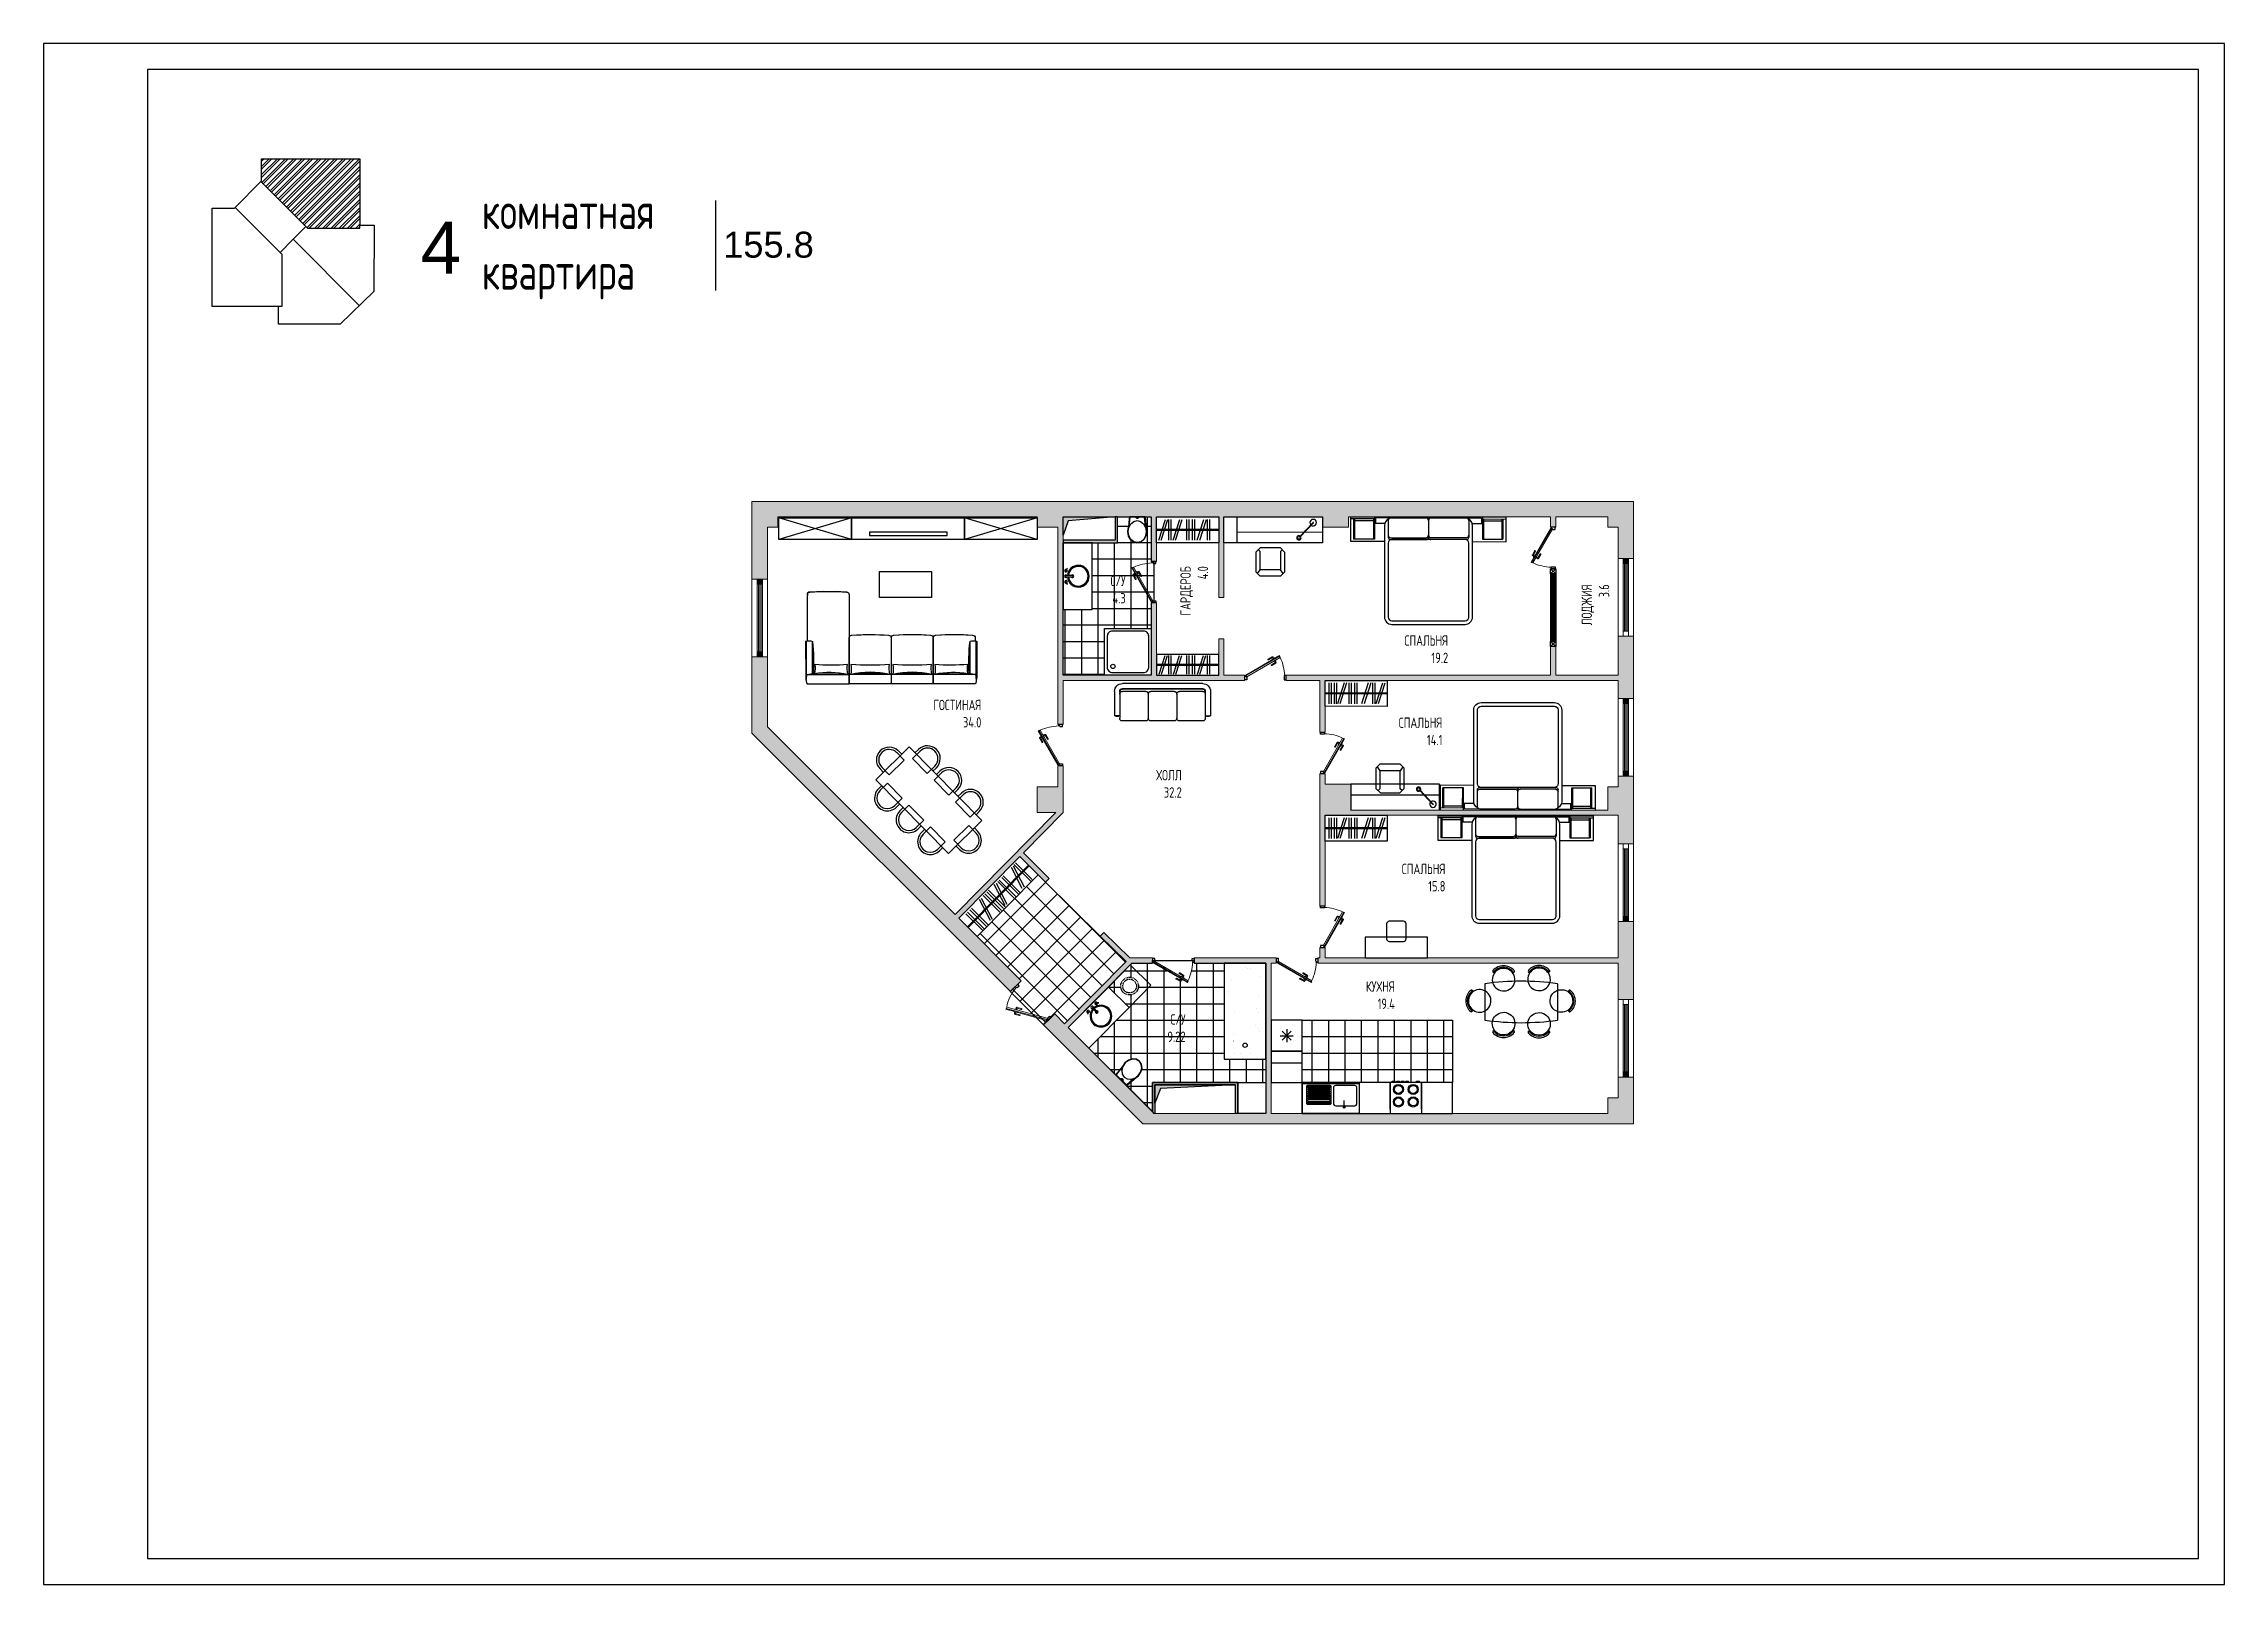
# Model space of a CAD drawing. Header units: millimetres. Extents: x -7516 to 14738, y -3327 to 3625.
# Drawn here: x 3599.5 to 4020, y 2733.8 to 3030.8 of the extents above; entities that cross this region are included whole.
import ezdxf

# ---------------------------------------------------------------- set-up
doc = ezdxf.new("R2010")
doc.units = ezdxf.units.MM
doc.header["$LTSCALE"] = 1.5
doc.linetypes.add('ACAD_ISO02W100', pattern=[15, 12, -3])
for name, color, linetype in [('КАНАЛЫ', 253, 'Continuous'), ('кафель', 9, 'Continuous'), ('МЕБЕЛЬ ОСНОВ', 7, 'Continuous'), ('Основные тонкие', 7, 'Continuous')]:
    doc.layers.add(name, color=color, linetype=linetype)
for name, color, linetype, lineweight in [('новый план', 6, 'Continuous', 30), ('ОКНА', 130, 'Continuous', 30), ('СТЕНЫ', 30, 'Continuous', 30)]:
    doc.layers.add(name, color=color, linetype=linetype, lineweight=lineweight)
doc.styles.add('ARIAL', font='arial.ttf')
doc.styles.add('style1', font='txt.shx', dxfattribs={"width": 0.7, "height": 2.5})
doc.styles.add('СГЕНЕРИР_СТИЛЬ_1', font='txt.shx', dxfattribs={"width": 0.7})
pattern_1 = [(180, (3821.8645, 3607.7084), (-2e-16, -3.175), []), (270, (3821.8645, 3607.7084), (3.175, -4e-16), [])]

msp = doc.modelspace()

# ---------------------------------------------------------------- texts
at = {"layer": 'МЕБЕЛЬ ОСНОВ', "ltscale": 1.5}
for s, width, insert, char_height, attachment_point, style in [('\\pxqj;комнатная\\Pквартира', 27.9945, (3683.98, 3002.03), 7, 1, 'СГЕНЕРИР_СТИЛЬ_1'), ('\\pxqr;4', 15.1598, (3664.81, 2996.45), 10, 1, 'ARIAL'), ('\\pxqr;155.8', 15.1598, (3732.83, 2994.52), 5, 1, 'ARIAL'), ('\\pxqr;С/У\\P4.3', 4.1137, (3808.12, 2928.2), 2, 3, 'style1'), ('\\pxqr;СПАЛЬНЯ\\P19.2', 10.0162, (3870.3, 2916.71), 2, 3, 'style1'), ('\\pxqr;ГОСТИНАЯ\\P34.0', 11.1839, (3780.3, 2904.29), 2, 3, 'style1'), ('\\pxqr;СПАЛЬНЯ\\P14.1', 10.0961, (3869.19, 2900.87), 2, 3, 'style1'), ('\\pxqr;ХОЛЛ\\P32.2', 6.5337, (3818.94, 2890.77), 2, 3, 'style1'), ('\\pxqr;СПАЛЬНЯ\\P15.8', 10.864, (3869.78, 2872.68), 2, 3, 'style1'), ('\\pxqr;КУХНЯ\\P19.4', 7.3404, (3860.03, 2850.02), 2, 3, 'style1'), ('\\pxqr;С/У\\P9.22', 4.6535, (3819.67, 2843.68), 2, 3, 'style1')]:
    msp.add_mtext_dynamic_manual_height_columns(s, width=width, gutter_width=12.5, heights=[0], dxfattribs=dict(at, insert=insert, char_height=char_height, attachment_point=attachment_point, style=style))
at = {"layer": 'МЕБЕЛЬ ОСНОВ', "ltscale": 1.5, "char_height": 2, "attachment_point": 3, "rotation": 90, "style": 'style1'}
for s, insert in [('\\pxqr;ГАРДЕРОБ\\P4.0', (3818.68, 2930.05)), ('\\pxqr;ЛОДЖИЯ\\P3.6', (3896.03, 2926.55))]:
    msp.add_mtext_dynamic_manual_height_columns(s, width=15.1598, gutter_width=12.5, heights=[0], dxfattribs=dict(at, insert=insert))

# ---------------------------------------------------------------- blocks, each defined once
blk = doc.blocks.new('ГНГ')
at = {"layer": 'МЕБЕЛЬ ОСНОВ', "ltscale": 1.5}
for points in [[(-831.6, 407.1), (-785, 453.8), (-785, 492.1), (-615, 492.2), (-615, 377.6), (-590.6, 377.6), (-590.8, 262.9), (-648.8, 206.7), (-755.6, 206.7), (-755.6, 237.1), (-870, 237.1), (-870, 407.1), (-831.6, 407.1)], [(-786, 452.7), (-705.5, 372.2), (-615, 372.2), (-615, 377.6)], [(-830.6, 408.2), (-750, 327.6), (-750, 237.1), (-755.6, 237.1)], [(-730.1, 353.1), (-752.8, 330.4)], [(-730.1, 353.1), (-708.3, 374.9)], [(-730.1, 353.1), (-616.4, 238.6)]]:
    blk.add_lwpolyline(points, dxfattribs=at)
blk = doc.blocks.new('прарпр')
for p, q in [((4857.78, 3708.27), (4857.78, 3717.27)), ((4857.78, 3717.27), (4877.73, 3717.27)), ((4859.37, 3717.27), (4859.37, 3718.2)), ((4859.82, 3716.17), (4859.82, 3718.2)), ((4863.87, 3716.17), (4863.87, 3718.2)), ((4864.32, 3717.27), (4864.32, 3718.2)), ((4865.28, 3717.27), (4865.28, 3718.2)), ((4865.73, 3716.17), (4865.73, 3718.2)), ((4869.78, 3716.17), (4869.78, 3718.2)), ((4870.23, 3717.27), (4870.23, 3718.2)), ((4871.18, 3717.27), (4871.18, 3718.2)), ((4871.63, 3716.17), (4871.63, 3718.2)), ((4875.68, 3716.17), (4875.68, 3718.2)), ((4876.13, 3717.27), (4876.13, 3718.2)), ((4877.73, 3708.27), (4877.73, 3717.27)), ((4857.78, 3715.25), (4856.86, 3715.25)), ((4858.88, 3714.8), (4856.86, 3714.8)), ((4858.88, 3710.75), (4858.88, 3714.8)), ((4863.87, 3716.17), (4859.82, 3716.17)), ((4869.78, 3716.17), (4865.73, 3716.17)), ((4871.63, 3716.17), (4875.68, 3716.17)), ((4876.63, 3714.8), (4878.65, 3714.8)), ((4876.63, 3710.75), (4876.63, 3714.8)), ((4877.73, 3715.25), (4878.65, 3715.25)), ((4858.88, 3710.75), (4856.86, 3710.75)), ((4857.78, 3710.3), (4856.86, 3710.3)), ((4859.82, 3709.37), (4859.82, 3707.35)), ((4863.87, 3709.37), (4859.82, 3709.37)), ((4863.87, 3709.37), (4863.87, 3707.35)), ((4865.73, 3709.37), (4865.73, 3707.35)), ((4869.78, 3709.37), (4865.73, 3709.37)), ((4869.78, 3709.37), (4869.78, 3707.35)), ((4871.63, 3709.37), (4871.63, 3707.35)), ((4871.63, 3709.37), (4875.68, 3709.37)), ((4875.68, 3709.37), (4875.68, 3707.35)), ((4876.63, 3710.75), (4878.65, 3710.75)), ((4877.73, 3710.3), (4878.65, 3710.3)), ((4857.78, 3708.27), (4877.73, 3708.27)), ((4859.37, 3708.27), (4859.37, 3707.35)), ((4864.32, 3708.27), (4864.32, 3707.35)), ((4865.28, 3708.27), (4865.28, 3707.35)), ((4870.23, 3708.27), (4870.23, 3707.35)), ((4871.18, 3708.27), (4871.18, 3707.35)), ((4876.13, 3708.27), (4876.13, 3707.35))]:
    blk.add_line(p, q)
for centre, radius, start, end in [((4861.85, 3718.2), 2.47, 0, 180), ((4861.85, 3718.2), 2.02, 0, 180), ((4867.75, 3718.2), 2.47, 0, 180), ((4867.75, 3718.2), 2.02, 0, 180), ((4873.66, 3718.2), 2.47, 0, 180), ((4873.66, 3718.2), 2.02, 0, 180), ((4856.86, 3712.77), 2.47, 90, 270), ((4856.86, 3712.77), 2.02, 90, 270), ((4878.65, 3712.77), 2.47, 270, 90), ((4878.65, 3712.77), 2.02, 270, 90), ((4861.85, 3707.35), 2.47, 180, 0), ((4861.85, 3707.35), 2.02, 180, 0), ((4867.75, 3707.35), 2.47, 180, 0), ((4867.75, 3707.35), 2.02, 180, 0), ((4873.66, 3707.35), 2.47, 180, 0), ((4873.66, 3707.35), 2.02, 180, 0)]:
    blk.add_arc(centre, radius, start, end)
blk = doc.blocks.new('ЩШШ')
for p, q in [((4815.26, 2999.62), (4845.16, 2999.62)), ((4815.26, 2994.87), (4815.26, 2999.62)), ((4819.78, 2999.24), (4815.26, 2999.24)), ((4815.74, 2999.24), (4815.74, 2995.34)), ((4815.93, 2999.24), (4815.93, 2995.34)), ((4819.59, 2998.86), (4815.93, 2998.86)), ((4819.59, 2999.24), (4819.59, 2995.34)), ((4819.78, 2999.62), (4819.78, 2998.39)), ((4819.78, 2999.24), (4819.78, 2995.34)), ((4821.79, 2998.39), (4819.78, 2998.39)), ((4830.21, 2999.43), (4819.97, 2999.43)), ((4819.97, 2999.43), (4819.97, 2998.39)), ((4822.43, 2998.96), (4822.43, 2995.75)), ((4822.91, 2999.43), (4829.73, 2999.43)), ((4830.21, 2999.43), (4840.44, 2999.43)), ((4830.21, 2998.96), (4830.21, 2995.56)), ((4830.21, 2998.96), (4830.21, 2995.56)), ((4837.99, 2998.96), (4837.99, 2995.75)), ((4838.63, 2998.39), (4840.64, 2998.39)), ((4840.44, 2999.43), (4840.44, 2998.39)), ((4840.64, 2999.62), (4840.64, 2998.39)), ((4840.64, 2999.24), (4840.64, 2995.34)), ((4840.64, 2999.24), (4845.16, 2999.24)), ((4840.83, 2999.24), (4840.83, 2995.34)), ((4840.83, 2998.86), (4844.32, 2998.86)), ((4844.32, 2999.24), (4844.32, 2995.34)), ((4844.51, 2999.24), (4844.51, 2995.34)), ((4845.16, 2994.87), (4845.16, 2999.62)), ((4821.72, 2994.87), (4815.26, 2994.87)), ((4819.78, 2995.34), (4815.74, 2995.34)), ((4821.72, 2997.95), (4821.72, 2980.34)), ((4822.43, 2994.56), (4822.43, 2980.34)), ((4822.91, 2995.62), (4829.73, 2995.62)), ((4822.91, 2995.28), (4829.73, 2995.28)), ((4837.27, 2995.28), (4823.15, 2995.28)), ((4837.51, 2995.62), (4830.69, 2995.62)), ((4837.51, 2995.28), (4830.69, 2995.28)), ((4837.99, 2980.34), (4837.99, 2994.56)), ((4838.7, 2980.34), (4838.7, 2997.95)), ((4838.7, 2994.87), (4845.16, 2994.87)), ((4840.64, 2995.34), (4844.51, 2995.34)), ((4823.15, 2979.62), (4837.27, 2979.62)), ((4823.15, 2978.91), (4837.27, 2978.91))]:
    blk.add_line(p, q)
for centre, radius, start, end in [((4823.15, 2997.95), 1.43, 116.1111, 180), ((4822.91, 2998.96), 0.476, 90, 180), ((4829.73, 2998.96), 0.476, 0, 90), ((4830.69, 2998.96), 0.476, 90, 180), ((4837.51, 2998.96), 0.476, 0, 90), ((4837.27, 2997.95), 1.43, 0, 63.8889), ((4822.91, 2996.1), 0.476, 180, 270), ((4822.91, 2995.75), 0.476, 180, 270), ((4823.15, 2994.56), 0.714, 90, 180), ((4829.73, 2996.1), 0.476, 270, 0), ((4829.73, 2995.75), 0.476, 270, 0), ((4830.69, 2996.1), 0.476, 180, 270), ((4830.69, 2995.75), 0.476, 180, 270), ((4837.27, 2994.56), 0.714, 0, 90), ((4837.51, 2996.1), 0.476, 270, 0), ((4837.51, 2995.75), 0.476, 270, 0), ((4823.15, 2980.34), 1.43, 180, 270), ((4823.15, 2980.34), 0.714, 180, 270), ((4837.27, 2980.34), 0.714, 270, 0), ((4837.27, 2980.34), 1.43, 270, 0)]:
    blk.add_arc(centre, radius, start, end)
blk = doc.blocks.new('рпр')
at = {"layer": 'МЕБЕЛЬ ОСНОВ', "color": 7}
for p, q in [((4888.37, 2986.87), (4888.15, 2984.66)), ((4888.41, 2986.97), (4888.22, 2985.01)), ((4888.65, 2985.63), (4888.27, 2984.94)), ((4888.28, 2985.08), (4888.46, 2986.92)), ((4888.36, 2986.84), (4888.37, 2986.92)), ((4888.37, 2986.92), (4888.41, 2986.97)), ((4888.41, 2986.97), (4888.4, 2986.81)), ((4888.41, 2986.97), (4889.54, 2986.97)), ((4888.41, 2986.97), (4889.54, 2986.97)), ((4888.46, 2986.92), (4888.41, 2986.97)), ((4889.22, 2986.08), (4888.65, 2985.63)), ((4889.88, 2986.24), (4889.22, 2986.08)), ((4889.54, 2986.97), (4890.22, 2986.97)), ((4889.6, 2986.82), (4889.54, 2986.97)), ((4890.16, 2986.82), (4889.6, 2986.82)), ((4889.7, 2986.77), (4889.87, 2986.77)), ((4889.79, 2986.7), (4889.7, 2986.77)), ((4889.87, 2986.77), (4889.73, 2986.77)), ((4889.73, 2986.77), (4890.06, 2986.77)), ((4889.96, 2986.7), (4889.79, 2986.7)), ((4890.55, 2986.07), (4889.88, 2986.24)), ((4890.06, 2986.77), (4889.96, 2986.7)), ((4890.22, 2986.97), (4890.16, 2986.82)), ((4890.22, 2986.97), (4891.33, 2986.97)), ((4891.11, 2985.61), (4890.55, 2986.07)), ((4891.48, 2984.92), (4891.11, 2985.61)), ((4891.33, 2986.97), (4891.28, 2986.92)), ((4891.28, 2986.92), (4891.47, 2985.08)), ((4891.33, 2986.97), (4891.37, 2986.92)), ((4891.37, 2986.57), (4891.33, 2986.97)), ((4891.37, 2986.92), (4891.4, 2986.62)), ((4891.4, 2986.62), (4891.37, 2986.57)), ((4891.37, 2986.57), (4891.37, 2986.57)), ((4888.2, 2984.98), (4888.06, 2984.13)), ((4888.06, 2984.13), (4888.19, 2983.29)), ((4888.27, 2984.94), (4888.13, 2984.13)), ((4888.13, 2984.13), (4888.26, 2983.32)), ((4888.19, 2983.29), (4888.58, 2982.57)), ((4888.24, 2985.04), (4888.2, 2984.98)), ((4888.26, 2983.32), (4888.63, 2982.63)), ((4888.58, 2982.57), (4889.17, 2982.09)), ((4888.63, 2982.63), (4889.19, 2982.17)), ((4889.17, 2982.09), (4889.86, 2981.92)), ((4889.19, 2982.17), (4889.86, 2982)), ((4889.86, 2982), (4890.53, 2982.16)), ((4889.86, 2981.92), (4890.55, 2982.08)), ((4890.53, 2982.16), (4891.09, 2982.61)), ((4890.55, 2982.08), (4891.14, 2982.55)), ((4891.09, 2982.61), (4891.48, 2983.3)), ((4891.14, 2982.55), (4891.54, 2983.26)), ((4891.61, 2984.11), (4891.48, 2984.92)), ((4891.48, 2983.3), (4891.61, 2984.11)), ((4891.55, 2984.95), (4891.51, 2985.03)), ((4891.54, 2983.26), (4891.68, 2984.11)), ((4891.68, 2984.11), (4891.55, 2984.95))]:
    blk.add_line(p, q, dxfattribs=at)
at = {"layer": 'МЕБЕЛЬ ОСНОВ', "color": 7, "ltscale": 1.5}
blk.add_lwpolyline([(4891.51, 2985.03), (4891.37, 2986.57)], dxfattribs=at)
blk = doc.blocks.new('ММ96 720х1850')
for p, q in [((-775, 0), (775, 0)), ((-925, -150), (-925, -620)), ((-825, -150), (-825, -670)), ((-775, -100), (775, -100)), ((-775, -110), (775, -110)), ((-775, -152), (-325, -152)), ((-275, -202), (-275, -670)), ((-225, -152), (225, -152)), ((275, -202), (275, -670)), ((325, -152), (775, -152)), ((825, -150), (825, -670)), ((925, -150), (925, -620)), ((-825, -620), (-925, -620)), ((-775, -720), (-325, -720)), ((-225, -720), (225, -720)), ((325, -720), (775, -720)), ((825, -620), (925, -620))]:
    blk.add_line(p, q)
for centre, radius, start, end in [((-775, -150), 150, 90, 180), ((775, -150), 150, 0, 90), ((-775, -150), 50, 90, 180), ((-775, -160), 50, 90, 180), ((-775, -202), 50, 90, 180), ((-325, -202), 50, 0, 90), ((-225, -202), 50, 90, 180), ((225, -202), 50, 0, 90), ((325, -202), 50, 90, 180), ((775, -150), 50, 0, 90), ((775, -160), 50, 0, 90), ((775, -202), 50, 0, 90), ((-875, -582), 54, 224.7072, 315.2928), ((-775, -670), 50, 180, 270), ((-325, -670), 50, 270, 0), ((-225, -670), 50, 180, 270), ((225, -670), 50, 270, 0), ((325, -670), 50, 180, 270), ((775, -670), 50, 270, 0), ((875, -582), 54, 224.7072, 315.2928)]:
    blk.add_arc(centre, radius, start, end)
blk = doc.blocks.new('ек')
for p, q in [((4931.49, 3632.32), (4931.76, 3632.12)), ((4931.79, 3632.47), (4931.95, 3632.35)), ((4935.28, 3632.47), (4935.08, 3632.33)), ((4935.62, 3632.35), (4935.31, 3632.12)), ((4938.31, 3632.38), (4938.59, 3632.18)), ((4938.61, 3632.53), (4938.78, 3632.41)), ((4942.1, 3632.53), (4941.91, 3632.39)), ((4942.45, 3632.41), (4942.13, 3632.18)), ((4927.31, 3628.47), (4927.45, 3628.28)), ((4927.31, 3624.98), (4927.42, 3625.14)), ((4927.43, 3628.82), (4927.66, 3628.5)), ((4927.45, 3624.68), (4927.66, 3624.95)), ((4946.2, 3628.82), (4945.97, 3628.5)), ((4946.17, 3624.68), (4945.97, 3624.95)), ((4946.32, 3628.47), (4946.18, 3628.28)), ((4946.32, 3624.98), (4946.2, 3625.14)), ((4931.49, 3620.89), (4931.76, 3621.09)), ((4931.79, 3620.74), (4931.95, 3620.86)), ((4935.28, 3620.74), (4935.08, 3620.88)), ((4935.62, 3620.86), (4935.31, 3621.09)), ((4938.31, 3620.83), (4938.59, 3621.03)), ((4938.61, 3620.68), (4938.78, 3620.8)), ((4942.1, 3620.68), (4941.91, 3620.82)), ((4942.45, 3620.81), (4942.13, 3621.03))]:
    blk.add_line(p, q)
for points in [[(4930.55, 3628.2, 2.852439), (4930.71, 3625.48, 0.350569), (4930.55, 3628.2)], [(4935.01, 3629.22, 2.852439), (4932.29, 3629.06, 0.350569), (4935.01, 3629.22)], [(4941.84, 3629.28, 2.852439), (4939.12, 3629.12, 0.350569), (4941.84, 3629.28)], [(4943.07, 3628.2, -2.852439), (4942.91, 3625.48, -0.350569), (4943.07, 3628.2)], [(4935.01, 3623.99, -2.852439), (4932.29, 3624.15, -0.350569), (4935.01, 3623.99)], [(4941.84, 3623.93, -2.852439), (4939.12, 3624.09, -0.350569), (4941.84, 3623.93)]]:
    blk.add_lwpolyline(points, format="xyb")
for points in [[(4929.94, 3630.05), (4929.94, 3623.05)], [(4943.94, 3630.05), (4943.94, 3623.05)]]:
    blk.add_lwpolyline(points)
for centre, radius, start, end in [((4933.53, 3630.85), 2.68, 40.2729, 139.7271), ((4933.53, 3630.85), 2.38, 40.0936, 139.9064), ((4940.36, 3630.91), 2.68, 40.2729, 139.7271), ((4940.36, 3630.91), 2.38, 40.0936, 139.9064), ((4936.94, 3581.3), 49.25, 81.8288, 98.1712), ((4931.64, 3632.45), 0.2, 139.7271, 219.8242), ((4931.56, 3632.51), 0.2, 248.872, 319.9064), ((4935.51, 3632.51), 0.2, 220.0936, 305.6519), ((4935.22, 3632.39), 0.409, 354.1192, 27.9442), ((4938.47, 3632.51), 0.2, 139.7271, 219.8242), ((4938.38, 3632.57), 0.2, 248.872, 319.9064), ((4942.33, 3632.57), 0.2, 220.0936, 305.6519), ((4942.04, 3632.45), 0.409, 354.1192, 27.9442), ((4928.93, 3626.73), 2.68, 130.2729, 229.7271), ((4928.93, 3626.73), 2.38, 130.0936, 229.9064), ((4927.39, 3628.41), 0.409, 84.1192, 117.9442), ((4927.26, 3628.7), 0.2, 310.0936, 35.6519), ((4927.26, 3624.75), 0.2, 338.872, 49.9064), ((4946.36, 3628.7), 0.2, 144.3481, 229.9064), ((4946.36, 3624.75), 0.2, 130.0936, 201.128), ((4946.24, 3628.41), 0.409, 62.0558, 95.8808), ((4944.7, 3626.73), 2.38, 310.0936, 49.9064), ((4944.7, 3626.73), 2.68, 310.2729, 49.7271), ((4927.32, 3624.83), 0.2, 229.7271, 309.8242), ((4936.94, 3671.8), 49.25, 261.8288, 278.1712), ((4931.64, 3620.76), 0.2, 140.1758, 220.2729), ((4931.56, 3620.7), 0.2, 40.0936, 111.128), ((4933.53, 3622.37), 2.68, 220.2729, 319.7271), ((4933.53, 3622.37), 2.38, 220.0936, 319.9064), ((4935.51, 3620.7), 0.2, 54.3481, 139.9064), ((4935.22, 3620.82), 0.409, 332.0558, 5.8808), ((4938.47, 3620.7), 0.2, 140.1758, 220.2729), ((4938.38, 3620.64), 0.2, 40.0936, 111.128), ((4940.36, 3622.31), 2.68, 220.2729, 319.7271), ((4940.36, 3622.31), 2.38, 220.0936, 319.9064), ((4942.33, 3620.64), 0.2, 54.3481, 139.9064), ((4942.04, 3620.76), 0.409, 332.0558, 5.8808), ((4946.3, 3624.83), 0.2, 230.1758, 310.2729)]:
    blk.add_arc(centre, radius, start, end)
blk = doc.blocks.new('дыерь800')
at = {"color": 7, "lineweight": 9}
for p, q in [((562.11, 191.6), (562.05, 191.49)), ((565.27, 189.63), (562.05, 191.49)), ((562.08, 191.62), (562.11, 191.68)), ((565.34, 189.74), (562.08, 191.62)), ((565.38, 189.8), (562.11, 191.68)), ((562.58, 191.42), (562.59, 191.44)), ((562.59, 191.44), (562.84, 191.29)), ((562.66, 191.4), (562.74, 191.53)), ((562.73, 191.36), (562.8, 191.48)), ((562.8, 191.48), (563.18, 191.26)), ((562.84, 191.55), (563.22, 191.33)), ((562.46, 191.22), (562.48, 191.24)), ((562.72, 191.07), (562.46, 191.22)), ((562.54, 191.18), (562.46, 191.05)), ((562.49, 190.95), (562.87, 190.73)), ((562.54, 191.18), (562.5, 191.12)), ((562.6, 191.14), (562.53, 191.01)), ((562.53, 191.01), (562.91, 190.79)), ((562.73, 191.1), (562.72, 191.07)), ((562.84, 191.29), (562.83, 191.27)), ((565.33, 189.74), (565.27, 189.63)), ((565.38, 189.8), (565.34, 189.74))]:
    blk.add_line(p, q, dxfattribs=at)
at = {"color": 7, "lineweight": 30}
for p, q in [((561.48, 189.29), (561.48, 189.79)), ((561.48, 189.34), (561.48, 189.74)), ((561.48, 189.74), (561.63, 189.74)), ((561.68, 189.34), (561.48, 189.34)), ((561.63, 189.61), (561.63, 189.74)), ((561.63, 189.61), (561.68, 189.61)), ((561.68, 189.61), (561.68, 189.34)), ((565.28, 189.61), (565.28, 189.34)), ((565.33, 189.61), (565.28, 189.61)), ((565.28, 189.34), (565.48, 189.34)), ((565.48, 189.74), (565.33, 189.74)), ((565.33, 189.61), (565.33, 189.74)), ((565.48, 189.29), (565.48, 189.79)), ((565.48, 189.34), (565.48, 189.74))]:
    blk.add_line(p, q, dxfattribs=at)
at = {"color": 7}
blk.add_circle((565.31, 189.66), 0.0212, dxfattribs=at)
at = {"color": 7, "lineweight": 9}
blk.add_arc((566.35, 189.55), 4.72, 155.7689, 177.7189, dxfattribs=at)
for centre, major_axis, start_param, end_param in [((562.8, 191.49), (0.0192, -0.0715), 2.356194, 3.926991), ((563.2, 191.3), (0.0102, -0.0381), 5.497787, 8.63938), ((562.53, 191.01), (0.0715, 0.0192), 2.356194, 3.926991), ((562.89, 190.76), (0.0102, -0.0381), 5.497787, 8.63938)]:
    blk.add_ellipse(centre, major_axis=major_axis, ratio=1, start_param=start_param, end_param=end_param, dxfattribs=at)
blk = doc.blocks.new('двери наружные')
at = {"color": 0}
for p, q in [((3657.41, 2612.77), (3657.91, 2612.77)), ((3657.46, 2612.57), (3657.46, 2612.77)), ((3657.46, 2612.77), (3657.86, 2612.77)), ((3657.73, 2612.57), (3657.46, 2612.57)), ((3657.73, 2612.62), (3657.86, 2612.62)), ((3657.86, 2612.77), (3657.86, 2612.62)), ((3657.41, 2608.22), (3657.91, 2608.22)), ((3657.73, 2608.42), (3657.46, 2608.42)), ((3657.46, 2608.42), (3657.46, 2608.22)), ((3657.46, 2608.22), (3657.86, 2608.22)), ((3657.73, 2608.37), (3657.86, 2608.37)), ((3657.86, 2608.22), (3657.86, 2608.37))]:
    blk.add_line(p, q, dxfattribs=at)
at = {"color": 0, "lineweight": 9}
for p, q in [((3657.73, 2612.62), (3657.73, 2612.57)), ((3657.75, 2608.44), (3659.76, 2611.92)), ((3657.92, 2608.33), (3659.96, 2611.86)), ((3659.88, 2611.86), (3659.76, 2611.92)), ((3659.07, 2611.22), (3658.85, 2610.84)), ((3659.13, 2611.18), (3658.92, 2610.8)), ((3659.26, 2611.11), (3659.13, 2611.18)), ((3659.3, 2611.18), (3659.17, 2611.25)), ((3659.19, 2611), (3659.34, 2611.25)), ((3659.22, 2610.98), (3659.19, 2611)), ((3659.3, 2611.18), (3659.24, 2611.21)), ((3659.34, 2611.25), (3659.36, 2611.24)), ((3659.6, 2610.91), (3659.38, 2610.53)), ((3659.41, 2610.87), (3659.39, 2610.88)), ((3659.56, 2611.12), (3659.41, 2610.87)), ((3659.68, 2610.87), (3659.45, 2610.49)), ((3659.48, 2610.98), (3659.6, 2610.91)), ((3659.52, 2611.05), (3659.65, 2610.97)), ((3659.54, 2611.14), (3659.56, 2611.12)), ((3657.73, 2608.37), (3657.73, 2608.42)), ((3657.86, 2608.37), (3657.75, 2608.44)), ((3657.92, 2608.33), (3657.86, 2608.37))]:
    blk.add_line(p, q, dxfattribs=at)
at = {"color": 0, "lineweight": 0}
for p, q in [((3657.86, 2608.37), (3659.9, 2611.89)), ((3659.9, 2611.89), (3659.96, 2611.86))]:
    blk.add_line(p, q, dxfattribs=at)
at = {"color": 0}
blk.add_circle((3657.78, 2608.39), 0.0212, dxfattribs=at)
at = {"color": 0, "lineweight": 0}
blk.add_arc((3657.74, 2609.36), 3.26, 51.7107, 87.8927, dxfattribs=at)
at = {"color": 0, "lineweight": 9}
for centre, major_axis, start_param, end_param in [((3658.88, 2610.82), (-0.0381, -0.0102), 5.497787, 8.63938), ((3659.13, 2611.19), (0.0192, -0.0715), 2.356194, 3.926991), ((3659.42, 2610.51), (-0.0381, -0.0102), 5.497787, 8.63938), ((3659.61, 2610.91), (-0.0715, -0.0192), 2.356194, 3.926991)]:
    blk.add_ellipse(centre, major_axis=major_axis, ratio=1, start_param=start_param, end_param=end_param, dxfattribs=at)
blk = doc.blocks.new('ш')
for p, q in [((4924.67, 3686.1), (4924.69, 3693.06)), ((4924.69, 3693.06), (4924.71, 3693.36)), ((4924.71, 3693.36), (4924.86, 3694.03)), ((4924.77, 3686.1), (4924.77, 3693.44)), ((4924.77, 3693.3), (4924.77, 3686.1)), ((4924.86, 3694.03), (4924.95, 3694.27)), ((4924.95, 3694.27), (4933.07, 3694.27)), ((4924.95, 3694.27), (4933.07, 3694.27)), ((4924.95, 3692.47), (4933.07, 3692.47)), ((4925.97, 3692.33), (4925.97, 3686.1)), ((4933.07, 3694.27), (4933.07, 3686.03)), ((4933.07, 3686.03), (4933.07, 3694.27)), ((4941.17, 3694.27), (4933.07, 3694.27)), ((4941.17, 3694.27), (4933.07, 3694.27)), ((4933.07, 3694.27), (4933.07, 3686.03)), ((4933.07, 3686.03), (4933.07, 3694.27)), ((4941.17, 3692.47), (4933.07, 3692.47)), ((4949.27, 3694.27), (4941.17, 3694.27)), ((4949.27, 3694.27), (4941.17, 3694.27)), ((4941.17, 3685.41), (4941.17, 3694.27)), ((4949.27, 3692.47), (4941.17, 3692.47)), ((4957.39, 3694.27), (4949.27, 3694.27)), ((4957.39, 3694.27), (4949.27, 3694.27)), ((4949.27, 3694.27), (4949.27, 3686.03)), ((4949.27, 3685.41), (4949.27, 3694.27)), ((4949.27, 3685.39), (4949.27, 3694.27)), ((4949.27, 3686.03), (4949.27, 3694.27)), ((4957.39, 3692.47), (4949.27, 3692.47)), ((4956.37, 3692.33), (4956.37, 3686.1)), ((4957.48, 3694.03), (4957.39, 3694.27)), ((4957.63, 3693.36), (4957.48, 3694.03)), ((4957.57, 3686.1), (4957.57, 3693.44)), ((4957.57, 3693.3), (4957.57, 3686.1)), ((4957.65, 3693.06), (4957.63, 3693.36)), ((4957.67, 3686.1), (4957.65, 3693.06)), ((4924.77, 3686.1), (4924.67, 3686.1)), ((4924.77, 3686.1), (4924.67, 3686.1)), ((4924.97, 3686.03), (4924.77, 3686.1)), ((4924.97, 3677.71), (4924.97, 3686.03)), ((4933.07, 3686.03), (4933.07, 3685.41)), ((4933.07, 3685.41), (4933.07, 3686.03)), ((4933.07, 3686.03), (4933.07, 3685.41)), ((4933.07, 3677.09), (4933.07, 3686.03)), ((4933.07, 3685.41), (4933.11, 3685.22)), ((4933.11, 3685.22), (4933.22, 3685.05)), ((4933.22, 3685.05), (4933.54, 3684.91)), ((4933.54, 3684.91), (4935.76, 3684.8)), ((4935.76, 3684.8), (4938.06, 3684.79)), ((4938.06, 3684.79), (4940.67, 3684.91)), ((4940.67, 3684.91), (4940.86, 3684.95)), ((4941.21, 3685.22), (4941.32, 3685.05)), ((4941.32, 3685.05), (4941.64, 3684.91)), ((4941.64, 3684.91), (4943.86, 3684.8)), ((4943.86, 3684.8), (4946.16, 3684.79)), ((4946.16, 3684.79), (4948.77, 3684.91)), ((4948.77, 3684.91), (4948.96, 3684.95)), ((4948.96, 3684.95), (4949.18, 3685.12)), ((4949.18, 3685.12), (4949.23, 3685.22)), ((4949.27, 3686.03), (4949.27, 3685.41)), ((4949.27, 3685.41), (4949.27, 3686.03)), ((4949.27, 3685.41), (4949.31, 3685.22)), ((4949.31, 3685.22), (4949.42, 3685.05)), ((4949.42, 3685.05), (4949.74, 3684.91)), ((4949.74, 3684.91), (4951.96, 3684.8)), ((4951.96, 3684.8), (4954.26, 3684.79)), ((4954.26, 3684.79), (4956.87, 3684.91)), ((4956.87, 3684.91), (4957.06, 3684.95)), ((4957.06, 3684.95), (4957.28, 3685.12)), ((4957.28, 3685.12), (4957.33, 3685.22)), ((4957.33, 3685.22), (4957.37, 3686.03)), ((4957.37, 3686.03), (4957.57, 3686.1)), ((4957.37, 3685.41), (4957.37, 3686.03)), ((4957.57, 3686.1), (4957.67, 3686.1)), ((4957.57, 3686.1), (4957.67, 3686.1)), ((4925.01, 3676.89), (4924.97, 3677.71)), ((4925.06, 3676.8), (4925.01, 3676.89)), ((4925.28, 3676.62), (4925.06, 3676.8)), ((4925.47, 3676.59), (4925.28, 3676.62)), ((4928.07, 3676.47), (4925.47, 3676.59)), ((4932.6, 3676.59), (4930.38, 3676.48)), ((4932.92, 3676.73), (4932.6, 3676.59))]:
    blk.add_line(p, q)
for centre, radius, start, end in [((4927.1, 3693.37), 2.33, 157.2054, 202.7184), ((4929.02, 3718), 25.86, 260.9427, 279.0132), ((4886.5, 3690.45), 39.71, 353.7064, 2.6748), ((4929.24, 3708.67), 16.63, 260.0649, 282.2779), ((4922.7, 3691.36), 3.79, 347.7289, 14.0422), ((4938.36, 3691.39), 5.67, 169.5902, 188.4273), ((4937.12, 3718), 25.86, 260.9873, 279.0132), ((4937.12, 3709.26), 17.26, 257.4146, 282.5853), ((4927.78, 3691.39), 5.67, 351.5745, 10.4099), ((4946.46, 3691.39), 5.67, 169.59, 188.4264), ((4945.22, 3718), 25.86, 260.9873, 279.0132), ((4945.22, 3709.26), 17.26, 257.4146, 282.5853), ((4935.88, 3691.39), 5.67, 351.5745, 10.4099), ((4954.56, 3691.39), 5.67, 169.59, 188.4264), ((4953.32, 3718), 25.86, 260.9876, 279.0581), ((4953.1, 3708.67), 16.63, 257.7231, 279.9357), ((4943.98, 3691.39), 5.67, 351.5747, 10.4107), ((4959.64, 3691.36), 3.79, 165.9573, 192.2721), ((4995.84, 3690.45), 39.71, 177.326, 186.2944), ((4955.24, 3693.37), 2.33, 337.285, 22.7956), ((4929.58, 3655.68), 35.02, 84.7965, 95.2047), ((4937.12, 3639.64), 51.06, 85.8129, 94.1883), ((4945.22, 3639.64), 51.06, 85.8129, 94.1883), ((4952.76, 3655.68), 35.02, 84.7963, 95.2047), ((4925.37, 3687.5), 1.52, 246.7811, 293.2232), ((4933.57, 3685.41), 0.5, 180.0005, 270.0119), ((4937.12, 3733.46), 48.68, 265.8174, 274.1837), ((4940.67, 3685.41), 0.5, 270.0005, 0.0119), ((4941.67, 3685.41), 0.5, 180.0005, 270.0119), ((4945.22, 3733.46), 48.68, 265.8174, 274.1837), ((4948.77, 3685.41), 0.5, 270.0005, 0.0119), ((4949.77, 3685.41), 0.5, 180.0005, 269.989), ((4953.32, 3733.46), 48.68, 265.8175, 274.1837), ((4956.97, 3687.5), 1.52, 246.7811, 293.2198), ((4956.87, 3685.41), 0.5, 270.0005, 0.0119), ((4925.47, 3677.09), 0.5, 180.0005, 270.0119), ((4929.02, 3725.14), 48.68, 265.8173, 274.1837), ((4932.57, 3677.09), 0.5, 270.0005, 0.0005)]:
    blk.add_arc(centre, radius, start, end)

# ---------------------------------------------------------------- hatches: boundary and pattern name
at = {"layer": 'кафель', "ltscale": 1.5, "true_color": 0x939598}
h = msp.add_hatch(color=252, dxfattribs=at)
h.dxf.hatch_style = 1
h.paths.add_polyline_path([(3906.07, 2942.54), (3906.07, 2931.55), (3903.07, 2931.55), (3903.07, 2937.54), (3901.07, 2937.54), (3901.07, 2939.56), (3891.07, 2939.56), (3891.07, 2937.54), (3890.07, 2937.54), (3890.07, 2939.56), (3851.07, 2939.56), (3851.07, 2937.54), (3846.07, 2937.54), (3846.07, 2939.54), (3827.06, 2939.54), (3827.06, 2924.04), (3826.06, 2924.04), (3826.06, 2939.56), (3814.06, 2939.56), (3814.06, 2930.97), (3813.06, 2930.97), (3813.06, 2939.56), (3796.07, 2939.54), (3796.07, 2909.04), (3813.06, 2909.04), (3813.06, 2922.97), (3814.07, 2922.97), (3814.06, 2909.04), (3826.06, 2909.04), (3826.06, 2916.04), (3827.06, 2916.04), (3827.06, 2909.04), (3831.04, 2909.04), (3831.04, 2908.04), (3796.07, 2908.04), (3796.07, 2899.54), (3795.07, 2899.54), (3795.07, 2937.54), (3791.07, 2937.54), (3791.07, 2939.54), (3741.07, 2939.54), (3741.07, 2937.54), (3739.07, 2937.54), (3739.07, 2927.55), (3736.07, 2927.55), (3736.07, 2942.54)])
h = msp.add_hatch(dxfattribs=at)
h.set_pattern_fill('ANSI37', color=252, angle=135)
h.set_pattern_definition(pattern_1)
h.paths.add_polyline_path([(3813.57, 2930.97), (3813.07, 2930.97), (3813.08, 2939.56), (3811.82, 2939.56), (3811.82, 2939.56), (3811.86, 2939.52), (3811.87, 2939.45), (3812.08, 2937.25), (3812.17, 2936.73), (3812.04, 2935.89), (3811.65, 2935.17), (3811.06, 2934.69), (3810.37, 2934.51), (3809.67, 2934.67), (3809.08, 2935.15), (3808.69, 2935.86), (3808.55, 2936.7), (3808.68, 2937.55), (3808.72, 2937.63), (3808.86, 2939.16), (3808.83, 2939.21), (3808.86, 2939.57), (3806.57, 2939.57), (3806.56, 2934.57), (3801.68, 2934.57), (3801.68, 2931.67), (3801.67, 2921.67), (3796.07, 2921.67), (3796.07, 2909.04), (3804.06, 2909.05), (3804.07, 2918.05), (3813.06, 2918.04), (3813.07, 2922.97), (3813.57, 2922.97)])
at = {"layer": 'кафель', "ltscale": 1.5, "true_color": 0x000000}
h = msp.add_hatch(color=18, dxfattribs=at)
h.dxf.hatch_style = 1
h.paths.add_polyline_path([(3806.07, 2939.54), (3797.02, 2938.82), (3796.07, 2936.04), (3796.07, 2939.54)])
at = {"layer": 'кафель', "ltscale": 1.5, "true_color": 0x939598}
h = msp.add_hatch(color=252, dxfattribs=at)
h.dxf.hatch_style = 1
h.paths.add_polyline_path([(3796.07, 2935.04), (3806.07, 2935.04), (3806.07, 2939.54), (3806.56, 2939.54), (3806.57, 2934.54), (3796.07, 2934.54)])
at = {"layer": 'кафель', "ltscale": 1.5, "true_color": 0x636466}
h = msp.add_hatch(color=251, dxfattribs=at)
h.dxf.hatch_style = 1
h.paths.add_polyline_path([(3905.07, 2931.55), (3904.07, 2931.55), (3904.07, 2917.55), (3905.07, 2917.55)])
h = msp.add_hatch(color=251, dxfattribs=at)
h.dxf.hatch_style = 1
h.paths.add_polyline_path([(3905.07, 2931.55), (3904.07, 2931.55), (3904.07, 2930.55), (3905.07, 2930.55)])
h = msp.add_hatch(color=251, dxfattribs=at)
h.dxf.hatch_style = 1
h.paths.add_polyline_path([(3737.07, 2926.55), (3738.07, 2926.55), (3738.07, 2927.55), (3737.07, 2927.55)])
at = {"layer": 'кафель', "ltscale": 1.5, "true_color": 0x939598}
h = msp.add_hatch(color=252, dxfattribs=at)
h.dxf.hatch_style = 1
h.paths.add_polyline_path([(3846.56, 2908.04), (3846.56, 2898.04), (3845.56, 2898.04), (3845.56, 2908.04), (3839.04, 2908.04), (3839.04, 2909.06), (3890.07, 2909.04), (3890.07, 2914.54), (3891.07, 2914.54), (3891.07, 2909.04), (3903.07, 2909.04), (3903.07, 2916.55), (3906.07, 2916.55), (3906.07, 2904.54), (3903.07, 2904.54), (3903.07, 2908.04)])
h = msp.add_hatch(color=252, dxfattribs=at)
h.dxf.hatch_style = 1
h.paths.add_polyline_path([(3736.07, 2897.85), (3736.07, 2912.55), (3739.07, 2912.55), (3739.07, 2899.09), (3775.25, 2862.89), (3794.66, 2882.54), (3791.07, 2882.54), (3791.07, 2887.54), (3795.07, 2887.54), (3795.07, 2891.54), (3796.07, 2891.54), (3796.07, 2882.54), (3788.41, 2874.79), (3793.39, 2869.87), (3792.68, 2869.16), (3787.7, 2874.08), (3775.96, 2862.19), (3787.98, 2850.15), (3785.89, 2848.06)])
at = {"layer": 'кафель', "ltscale": 1.5, "true_color": 0x636466}
h = msp.add_hatch(color=251, dxfattribs=at)
h.dxf.hatch_style = 1
h.paths.add_polyline_path([(3738.07, 2912.55), (3738.07, 2913.55), (3737.07, 2913.55), (3737.07, 2912.55)])
h = msp.add_hatch(color=251, dxfattribs=at)
h.dxf.hatch_style = 1
h.paths.add_polyline_path([(3904.07, 2903.55), (3905.07, 2903.55), (3905.07, 2904.54), (3904.07, 2904.54)])
at = {"layer": 'кафель', "ltscale": 1.5, "true_color": 0x939598}
h = msp.add_hatch(color=252, dxfattribs=at)
h.dxf.hatch_style = 1
h.paths.add_polyline_path([(3846.56, 2882.04), (3846.56, 2870.04), (3846.56, 2864.54), (3845.56, 2864.54), (3845.56, 2882.04), (3845.56, 2890.04), (3846.56, 2890.04), (3846.56, 2888.04), (3851.57, 2888.04), (3851.57, 2883.04), (3851.57, 2883.04), (3871.57, 2883.03), (3901.07, 2883.04), (3901.07, 2887.54), (3903.07, 2887.54), (3903.07, 2889.54), (3906.07, 2889.54), (3906.07, 2876.54), (3903.07, 2876.54), (3903.07, 2882.04)])
at = {"layer": 'кафель', "ltscale": 1.5, "true_color": 0x636466}
h = msp.add_hatch(color=251, dxfattribs=at)
h.dxf.hatch_style = 1
h.paths.add_polyline_path([(3905.07, 2889.55), (3905.07, 2890.55), (3904.07, 2890.55), (3904.07, 2889.55)])
h = msp.add_hatch(color=251, dxfattribs=at)
h.dxf.hatch_style = 1
h.paths.add_polyline_path([(3905.07, 2875.55), (3904.07, 2875.55), (3904.07, 2861.54), (3905.07, 2861.54)])
at = {"layer": 'кафель', "ltscale": 1.5, "true_color": 0x939598}
h = msp.add_hatch(dxfattribs=at)
h.set_pattern_fill('ANSI37', color=252, angle=90)
h.set_pattern_definition([(135, (3821.8645, 3607.7084), (-2.245064, -2.245064), []), (225, (3821.8645, 3607.7084), (2.245064, -2.245064), [])])
h.paths.add_polyline_path([(3779.49, 2858.65), (3791.26, 2870.56), (3792.68, 2869.16), (3803.22, 2858.75), (3808.2, 2853.83), (3796.35, 2841.83), (3794.44, 2843.75), (3792.31, 2841.63), (3785.88, 2848.06), (3787.98, 2850.15)])
h.paths.add_polyline_path([(3786.8, 2844.18), (3786.78, 2844.13), (3786.62, 2844.18), (3786.63, 2844.22)], flags=17)
h.paths.add_polyline_path([(3787.23, 2844.2), (3787.11, 2843.74), (3786.86, 2843.81), (3786.99, 2844.27)], flags=17)
h.paths.add_polyline_path([(3793.01, 2842.9), (3793.04, 2842.88), (3793, 2842.89)], flags=16)
h = msp.add_hatch(color=252, dxfattribs=at)
h.dxf.hatch_style = 1
h.paths.add_polyline_path([(3813.63, 2824.54), (3835.17, 2824.54), (3835.17, 2853.54), (3821.31, 2853.55), (3821.31, 2854.55), (3837.17, 2854.54), (3837.17, 2853.54), (3836.17, 2853.54), (3836.17, 2824.54), (3901.07, 2824.55), (3901.07, 2827.55), (3903.07, 2827.55), (3903.07, 2831.55), (3906.07, 2831.55), (3906.07, 2822.54), (3811.44, 2822.55), (3792.31, 2841.63), (3794.44, 2843.74), (3796.35, 2841.83), (3808.2, 2853.83), (3803.22, 2858.75), (3803.92, 2859.46), (3808.9, 2854.54), (3813.32, 2854.54), (3813.32, 2853.54), (3809.32, 2853.54), (3797.05, 2841.13)])
h = msp.add_hatch(color=252, dxfattribs=at)
h.dxf.hatch_style = 1
h.paths.add_polyline_path([(3903.07, 2861.54), (3906.07, 2861.54), (3906.07, 2846.55), (3903.07, 2846.55), (3903.07, 2853.54), (3845.17, 2853.54), (3845.17, 2854.54), (3845.56, 2854.54), (3845.56, 2856.54), (3846.56, 2856.54), (3846.56, 2854.54), (3903.07, 2854.54)])
at = {"layer": 'кафель', "ltscale": 1.5, "true_color": 0x636466}
h = msp.add_hatch(color=251, dxfattribs=at)
h.dxf.hatch_style = 1
h.paths.add_polyline_path([(3905.07, 2861.55), (3905.07, 2862.55), (3904.07, 2862.55), (3904.07, 2861.55)])
at = {"layer": 'кафель', "ltscale": 1.5, "true_color": 0x939598}
h = msp.add_hatch(dxfattribs=at)
h.set_pattern_fill('ANSI37', color=252, angle=135)
h.set_pattern_definition(pattern_1)
h.paths.add_polyline_path([(3801.01, 2837.17), (3808.77, 2845), (3804.77, 2848.94), (3809.32, 2853.54), (3813.32, 2853.54), (3813.32, 2854.05), (3813.71, 2854.05), (3813.71, 2853.88), (3820.19, 2850.15, 0.096014), (3821.02, 2853.65), (3821.31, 2853.65), (3821.31, 2853.55), (3821.31, 2853.55), (3821.31, 2853.55), (3827.14, 2853.55), (3827.13, 2835.05), (3835.17, 2835.04), (3835.17, 2830.54), (3829.77, 2830.55), (3829.77, 2830.55), (3813.27, 2830.55), (3813.27, 2830.54), (3813.27, 2824.91)])
h.paths.add_polyline_path([(3807.06, 2831.26), (3807.21, 2831.33), (3807.61, 2830.93), (3807.55, 2830.79), (3807.55, 2830.79)], flags=16)
h.paths.add_polyline_path([(3808.47, 2830.05), (3808.37, 2830.01), (3808.48, 2830.11), (3809.86, 2831.29), (3809.9, 2831.3), (3810.15, 2831.49)], flags=16)
h.paths.add_polyline_path([(3806.51, 2832.34), (3806.45, 2832.33), (3806.26, 2832.09), (3806.26, 2832.03)], flags=16)
h.paths.add_polyline_path([(3810.17, 2834.94), (3809.45, 2835.01), (3808.7, 2834.78), (3808.04, 2834.29), (3807.57, 2833.61), (3807.36, 2832.86), (3807.45, 2832.13), (3807.81, 2831.55), (3808.4, 2831.2), (3809.12, 2831.14), (3809.87, 2831.37), (3810.53, 2831.86), (3811, 2832.53), (3811.21, 2833.29), (3811.12, 2834.01), (3810.76, 2834.59)], flags=16)
h.paths.add_polyline_path([(3808.88, 2850.82, 1), (3808.88, 2847.39, 1)], flags=16)
h.paths.add_polyline_path([(3808.88, 2850.44, 1), (3808.88, 2847.77, 1)], flags=0)
h.paths.add_polyline_path([(3807.43, 2831.28), (3807.32, 2831.29), (3807.56, 2831.06), (3807.58, 2831.04), (3807.56, 2831.16)], flags=16)
edge = h.paths.add_edge_path(flags=16)
edge.add_line((3817.83, 2850.46), (3818.6, 2850.02))
edge.add_ellipse((3818.68, 2850.15), major_axis=(-0.105, 0.105), ratio=1, start_angle=105.015, end_angle=195.015)
edge.add_line((3818.8, 2850.07), (3818.96, 2850.33))
edge.add_line((3818.96, 2850.33), (3819.1, 2850.25))
edge.add_line((3819.1, 2850.25), (3819.13, 2850.29))
edge.add_line((3819.13, 2850.29), (3820.06, 2849.76))
edge.add_line((3820.06, 2849.76), (3820.13, 2849.88))
edge.add_line((3820.13, 2849.88), (3813.61, 2853.64))
edge.add_line((3813.61, 2853.64), (3813.61, 2853.8))
edge.add_arc((3813.66, 2853.8), 0.0425, 180.015, 270)
edge.add_arc((3813.66, 2853.8), 0.0425, 270, 450)
edge.add_arc((3813.66, 2853.8), 0.0425, 90, 180.015)
edge.add_line((3813.61, 2853.8), (3813.61, 2853.9))
edge.add_line((3813.61, 2853.9), (3813.61, 2853.67))
edge.add_line((3813.61, 2853.67), (3813.53, 2853.53))
edge.add_line((3813.53, 2853.53), (3818.62, 2850.59))
edge.add_line((3818.62, 2850.59), (3818.6, 2850.54))
edge.add_line((3818.6, 2850.54), (3818.82, 2850.41))
edge.add_line((3818.82, 2850.41), (3818.67, 2850.16))
edge.add_line((3818.67, 2850.16), (3817.91, 2850.6))
edge.add_ellipse((3817.87, 2850.53), major_axis=(-0.0558, 0.0558), ratio=1, start_angle=285.015, end_angle=465.015)
h.paths.add_polyline_path([(3820.97, 2843.7), (3820.97, 2838.5), (3814.64, 2838.5), (3814.64, 2843.7)], flags=24)
at = {"layer": 'кафель', "ltscale": 1.5, "true_color": 0x636466}
h = msp.add_hatch(color=251, dxfattribs=at)
h.dxf.hatch_style = 1
h.paths.add_polyline_path([(3905.07, 2845.55), (3904.07, 2845.55), (3904.07, 2831.55), (3905.07, 2831.55)])
at = {"layer": 'кафель', "ltscale": 1.5, "true_color": 0x939598}
h = msp.add_hatch(dxfattribs=at)
h.set_pattern_fill('ANSI37', color=252, angle=135)
h.set_pattern_definition(pattern_1)
h.paths.add_polyline_path([(3842.17, 2830.54), (3842.17, 2836.54), (3842.18, 2842.54), (3871.15, 2842.54), (3871.15, 2830.54), (3864.79, 2830.54), (3864.79, 2830.75), (3864.22, 2830.75), (3864.22, 2830.54), (3862.69, 2830.54), (3862.69, 2830.75), (3862.12, 2830.75), (3862.12, 2830.54), (3861.82, 2830.54), (3861.82, 2830.75), (3861.25, 2830.75), (3861.25, 2830.54), (3860.95, 2830.54), (3860.95, 2830.75), (3860.39, 2830.75), (3860.39, 2830.54), (3860.08, 2830.54), (3860.08, 2830.75), (3859.52, 2830.75), (3859.52, 2830.54)])
h = msp.add_hatch(color=252, dxfattribs=at)
h.dxf.hatch_style = 1
h.paths.add_polyline_path([(3813.27, 2830.54), (3829.77, 2830.54), (3829.77, 2824.54), (3829.27, 2824.54), (3829.27, 2830.04), (3813.77, 2830.04), (3813.77, 2824.54), (3813.63, 2824.54), (3813.27, 2824.91)])
at = {"layer": 'кафель', "ltscale": 1.5, "true_color": 0x000000}
h = msp.add_hatch(color=18, dxfattribs=at)
h.dxf.hatch_style = 1
h.paths.add_polyline_path([(3814.84, 2829.34), (3829.27, 2830.04), (3813.77, 2830.04), (3813.77, 2826.54)])
at = {"layer": 'кафель', "ltscale": 1.5, "true_color": 0x636466}
h = msp.add_hatch(color=251, dxfattribs=at)
h.dxf.hatch_style = 1
h.paths.add_polyline_path([(3904.07, 2832.55), (3904.07, 2831.55), (3905.07, 2831.55), (3905.07, 2832.55)])
at = {"layer": 'МЕБЕЛЬ ОСНОВ', "ltscale": 1.5, "true_color": 0x636466}
h = msp.add_hatch(dxfattribs=at)
h.set_pattern_fill('ANSI32', color=251, scale=0.117607)
h.set_pattern_definition([(45, (4033.5974, 2923.9567), (-0.7921075, 0.7921075), []), (45, (4034.1255, 2923.9567), (-0.7921075, 0.7921075), [])])
h.paths.add_polyline_path([(3660.46, 3008.59), (3641.48, 3008.59), (3641.48, 3004.07), (3650.36, 2995.19), (3660.46, 2995.19)])

# ---------------------------------------------------------------- linework, layer by layer
at = {"ltscale": 0.5}
msp.add_line((3829.56, 2939.54), (3829.55, 2934.54), dxfattribs=at)
for p, q in [((3814.51, 2935.06), (3815.79, 2939.06)), ((3814.98, 2935.06), (3816.25, 2939.06)), ((3816.47, 2935.06), (3816.47, 2939.06)), ((3816.91, 2935.06), (3816.91, 2939.06)), ((3817.27, 2935.06), (3818.55, 2939.06)), ((3817.74, 2935.06), (3819.01, 2939.06)), ((3819.93, 2935.06), (3819.94, 2939.06)), ((3820.38, 2935.06), (3820.38, 2939.06)), ((3821.02, 2935.06), (3821.03, 2939.06)), ((3821.47, 2935.06), (3821.47, 2939.06)), ((3821.93, 2935.06), (3823.21, 2939.06)), ((3822.4, 2935.06), (3823.68, 2939.06)), ((3823.89, 2935.06), (3823.89, 2939.06)), ((3824.33, 2935.06), (3824.33, 2939.06)), ((3829.55, 2936.64), (3846.07, 2936.63)), ((3833.55, 2928.63), (3834.04, 2929.37)), ((3814.56, 2909.24), (3815.71, 2912.84)), ((3815.03, 2909.24), (3816.18, 2912.84)), ((3816.45, 2909.24), (3816.46, 2912.84)), ((3816.9, 2909.24), (3816.9, 2912.84)), ((3817.32, 2909.24), (3818.47, 2912.84)), ((3817.79, 2909.24), (3818.94, 2912.84)), ((3819.92, 2909.24), (3819.92, 2912.84)), ((3820.37, 2909.24), (3820.37, 2912.84)), ((3821.01, 2909.24), (3821.02, 2912.84)), ((3821.46, 2909.24), (3821.46, 2912.84)), ((3821.99, 2909.24), (3823.14, 2912.84)), ((3822.45, 2909.24), (3823.6, 2912.84)), ((3823.88, 2909.24), (3823.88, 2912.84)), ((3824.32, 2909.24), (3824.32, 2912.84)), ((3847.3, 2907.54), (3847.29, 2903.54)), ((3847.74, 2907.54), (3847.74, 2903.54)), ((3848.3, 2907.54), (3848.3, 2903.54)), ((3848.75, 2907.54), (3848.74, 2903.54)), ((3850.24, 2907.54), (3848.96, 2903.54)), ((3850.7, 2907.54), (3849.42, 2903.54)), ((3851.17, 2907.54), (3851.16, 2903.54)), ((3851.61, 2907.54), (3851.61, 2903.54)), ((3852.26, 2907.54), (3852.25, 2903.54)), ((3852.7, 2907.54), (3852.7, 2903.54)), ((3854.9, 2907.54), (3853.62, 2903.54)), ((3855.37, 2907.54), (3854.09, 2903.54)), ((3855.73, 2907.54), (3855.72, 2903.54)), ((3856.17, 2907.54), (3856.17, 2903.54)), ((3857.66, 2907.53), (3856.38, 2903.54)), ((3858.12, 2907.53), (3856.84, 2903.53)), ((3856.64, 2891.36), (3857.14, 2890.62)), ((3851.56, 2885.96), (3868.66, 2885.97)), ((3847.3, 2881.54), (3847.3, 2877.54)), ((3847.74, 2881.54), (3847.74, 2877.54)), ((3848.3, 2881.54), (3848.3, 2877.54)), ((3848.75, 2881.54), (3848.75, 2877.54)), ((3850.24, 2881.54), (3848.96, 2877.54)), ((3850.7, 2881.54), (3849.42, 2877.54)), ((3851.17, 2881.54), (3851.17, 2877.54)), ((3851.61, 2881.54), (3851.61, 2877.54)), ((3852.26, 2881.54), (3852.26, 2877.54)), ((3852.7, 2881.54), (3852.7, 2877.54)), ((3854.9, 2881.54), (3853.62, 2877.54)), ((3855.37, 2881.54), (3854.09, 2877.54)), ((3855.73, 2881.54), (3855.73, 2877.54)), ((3856.17, 2881.54), (3856.17, 2877.54)), ((3857.66, 2881.54), (3856.38, 2877.54)), ((3858.12, 2881.54), (3856.85, 2877.54)), ((3789.41, 2872.39), (3777.64, 2860.52)), ((3777.73, 2860.43), (3789.5, 2872.3)), ((3786.02, 2872.05), (3788.13, 2868)), ((3786.41, 2872.26), (3788.52, 2868.21)), ((3786.57, 2872.57), (3789.81, 2869.35)), ((3786.88, 2872.88), (3790.12, 2869.67)), ((3782.73, 2868.74), (3784.85, 2864.69)), ((3783.13, 2868.95), (3785.24, 2864.9)), ((3783.45, 2869.24), (3786.69, 2866.02)), ((3783.76, 2869.55), (3787, 2866.34)), ((3784.22, 2870.01), (3787.46, 2866.8)), ((3784.53, 2870.33), (3787.77, 2867.11)), ((3778.07, 2863.83), (3781.31, 2860.61)), ((3778.38, 2864.14), (3781.63, 2860.93)), ((3779.87, 2865.87), (3781.98, 2861.82)), ((3780.26, 2866.07), (3782.38, 2862.02)), ((3780.63, 2866.58), (3783.88, 2863.37)), ((3780.94, 2866.9), (3784.19, 2863.68)), ((3781.34, 2867.3), (3784.58, 2864.08)), ((3781.65, 2867.61), (3784.9, 2864.4)), ((3777.3, 2863.06), (3780.55, 2859.84)), ((3777.61, 2863.37), (3780.86, 2860.15)), ((3837.94, 2839.54), (3840.41, 2839.54)), ((3840.05, 2840.41), (3838.3, 2838.67)), ((3840.05, 2838.67), (3838.3, 2840.41)), ((3839.17, 2840.78), (3839.17, 2838.31)), ((3853.14, 2830.54), (3853.14, 2824.54)), ((3859.14, 2830.53), (3859.14, 2824.53)), ((3859.14, 2825.41), (3859.14, 2830.53)), ((3859.52, 2830.75), (3860.08, 2830.75)), ((3859.52, 2830.53), (3859.52, 2830.75)), ((3860.08, 2830.53), (3860.08, 2830.75)), ((3860.39, 2830.53), (3860.39, 2830.75)), ((3860.39, 2830.75), (3860.95, 2830.75)), ((3860.95, 2830.53), (3860.95, 2830.75)), ((3861.25, 2830.53), (3861.25, 2830.75)), ((3861.25, 2830.53), (3861.25, 2830.75)), ((3861.25, 2830.75), (3861.82, 2830.75)), ((3861.25, 2830.75), (3861.82, 2830.75)), ((3861.82, 2830.53), (3861.82, 2830.75)), ((3861.82, 2830.53), (3861.82, 2830.75)), ((3862.12, 2830.75), (3862.69, 2830.75)), ((3862.12, 2830.53), (3862.12, 2830.75)), ((3862.69, 2830.53), (3862.69, 2830.75)), ((3864.22, 2830.53), (3864.22, 2830.75)), ((3864.22, 2830.75), (3864.79, 2830.75)), ((3864.79, 2830.53), (3864.79, 2830.75)), ((3865.14, 2830.53), (3865.14, 2824.53)), ((3865.14, 2825.41), (3865.14, 2830.53))]:
    msp.add_line(p, q)
at = {"color": 252, "true_color": 0x939598}
for p, q in [((3890.07, 2929.55), (3891.07, 2928.55)), ((3890.07, 2928.55), (3891.07, 2929.55)), ((3890.07, 2928.55), (3890.07, 2915.55)), ((3890.32, 2928.55), (3890.32, 2915.55)), ((3890.57, 2928.55), (3890.57, 2915.55)), ((3890.82, 2928.55), (3890.82, 2915.55)), ((3891.07, 2928.55), (3891.07, 2915.55)), ((3890.07, 2915.55), (3891.07, 2914.55)), ((3890.07, 2914.55), (3891.07, 2915.55))]:
    msp.add_line(p, q, dxfattribs=at)
at = {"color": 252, "lineweight": 5, "true_color": 0x939598}
for p, q in [((3904.07, 2930.55), (3904.07, 2917.55)), ((3904.32, 2930.55), (3904.32, 2917.55)), ((3904.57, 2930.55), (3904.57, 2917.55)), ((3904.82, 2930.55), (3904.82, 2917.55)), ((3905.07, 2930.55), (3905.07, 2917.55)), ((3737.07, 2926.55), (3737.07, 2913.55)), ((3737.32, 2926.55), (3737.32, 2913.55)), ((3737.57, 2926.55), (3737.57, 2913.55)), ((3737.82, 2926.55), (3737.82, 2913.55)), ((3738.07, 2926.55), (3738.07, 2913.55)), ((3904.07, 2903.55), (3904.07, 2890.55)), ((3904.32, 2903.55), (3904.32, 2890.55)), ((3904.57, 2903.55), (3904.57, 2890.55)), ((3904.82, 2903.55), (3904.82, 2890.55)), ((3905.07, 2903.55), (3905.07, 2890.55)), ((3904.07, 2875.55), (3904.07, 2862.55)), ((3904.32, 2875.55), (3904.32, 2862.55)), ((3904.57, 2875.55), (3904.57, 2862.55)), ((3904.82, 2875.55), (3904.82, 2862.55)), ((3905.07, 2875.55), (3905.07, 2862.55)), ((3904.07, 2845.55), (3904.07, 2832.55)), ((3904.32, 2845.55), (3904.32, 2832.55)), ((3904.57, 2845.55), (3904.57, 2832.55)), ((3904.82, 2845.55), (3904.82, 2832.55)), ((3905.07, 2845.55), (3905.07, 2832.55))]:
    msp.add_line(p, q, dxfattribs=at)
at = {"ltscale": 0.6}
for p, q in [((3850.27, 2825.51), (3850.27, 2827.04)), ((3850.52, 2825.72), (3850.02, 2825.72))]:
    msp.add_line(p, q, dxfattribs=at)
at = {"color": 18, "true_color": 0x000000}
msp.add_lwpolyline([(3599.48, 2733.78), (4019.98, 2733.78), (4019.98, 3030.78), (3599.48, 3030.78)], close=True, dxfattribs=at)
at = {"ltscale": 0.5}
for points in [[(3827.06, 2939.54), (3846.07, 2939.55), (3846.06, 2934.55), (3827.06, 2934.54)], [(3851.57, 2883.04), (3868.66, 2883.05), (3868.66, 2888.05), (3851.56, 2888.04)], [(3854.32, 2854.54), (3866.32, 2854.55), (3866.32, 2858.55), (3854.32, 2858.55)]]:
    msp.add_lwpolyline(points, close=True, dxfattribs=at)
for points in [[(3841.74, 2935.69), (3844.31, 2938.42, 1), (3844.25, 2938.47), (3841.68, 2935.75)], [(3864.83, 2886.91), (3867.41, 2884.18, -1), (3867.35, 2884.12), (3864.77, 2886.85)]]:
    msp.add_lwpolyline(points, format="xyb")
for points in [[(3837.89, 2933.62), (3838.73, 2932.78), (3838.72, 2928.88), (3837.96, 2928.12), (3836.01, 2928.12), (3834.06, 2928.12), (3833.29, 2928.88), (3833.3, 2932.79), (3834.13, 2933.62), (3836.01, 2933.62)], [(3860.99, 2886.37), (3861.82, 2887.2), (3861.82, 2891.11), (3861.06, 2891.87), (3859.11, 2891.87), (3857.15, 2891.87), (3856.39, 2891.11), (3856.39, 2887.2), (3857.23, 2886.37), (3859.11, 2886.37)], [(3842.17, 2824.54), (3871.14, 2824.53), (3871.14, 2830.53), (3842.17, 2830.54)], [(3853.14, 2824.54), (3842.17, 2824.54), (3842.17, 2830.34), (3853.14, 2830.34)]]:
    msp.add_lwpolyline(points, close=True)
for points in [[(3838.47, 2928.63), (3837.97, 2929.37), (3834.04, 2929.37), (3834.05, 2932.87), (3833.71, 2933.2)], [(3838.31, 2933.2), (3837.98, 2932.87), (3837.97, 2929.37)], [(3861.57, 2891.36), (3861.07, 2890.62), (3857.14, 2890.62), (3857.14, 2887.12), (3856.81, 2886.78)], [(3861.41, 2886.79), (3861.07, 2887.12), (3861.07, 2890.62)]]:
    msp.add_lwpolyline(points)
at = {"color": 252, "lineweight": 5, "true_color": 0x939598}
for points in [[(3904.07, 2930.55), (3904.07, 2931.55), (3905.07, 2931.55), (3905.07, 2930.55)], [(3737.07, 2926.55), (3737.07, 2927.55), (3738.07, 2927.55), (3738.07, 2926.55)], [(3904.07, 2916.55), (3904.07, 2917.55), (3905.07, 2917.55), (3905.07, 2916.55)], [(3737.07, 2912.55), (3737.07, 2913.55), (3738.07, 2913.55), (3738.07, 2912.55)], [(3904.07, 2903.55), (3904.07, 2904.55), (3905.07, 2904.55), (3905.07, 2903.55)], [(3904.07, 2889.55), (3904.07, 2890.55), (3905.07, 2890.55), (3905.07, 2889.55)], [(3904.07, 2875.55), (3904.07, 2876.55), (3905.07, 2876.55), (3905.07, 2875.55)], [(3904.07, 2861.55), (3904.07, 2862.55), (3905.07, 2862.55), (3905.07, 2861.55)], [(3904.07, 2845.55), (3904.07, 2846.55), (3905.07, 2846.55), (3905.07, 2845.55)], [(3904.07, 2831.55), (3904.07, 2832.55), (3905.07, 2832.55), (3905.07, 2831.55)]]:
    msp.add_lwpolyline(points, close=True, dxfattribs=at)
at = {"color": 252, "true_color": 0x939598}
for points in [[(3890.07, 2928.55), (3890.07, 2929.55), (3891.07, 2929.55), (3891.07, 2928.55)], [(3890.07, 2914.55), (3890.07, 2915.55), (3891.07, 2915.55), (3891.07, 2914.55)], [(3775.96, 2862.19), (3787.7, 2874.08), (3791.26, 2870.56), (3779.51, 2858.67)]]:
    msp.add_lwpolyline(points, close=True, dxfattribs=at)
for points in [[(3862.2, 2858.22), (3862.2, 2861.12, 0.388492), (3861.7, 2861.62), (3858.94, 2861.62, 0.340112), (3858.44, 2861.12), (3858.44, 2858.22, 0.314319), (3858.94, 2857.72), (3861.7, 2857.72, 0.406154)], [(3847.7, 2826.47, -0.414214), (3847.5, 2826.27), (3843.24, 2826.27, -0.414214), (3843.04, 2826.47), (3843.04, 2829.78, -0.414214), (3843.24, 2829.98), (3847.5, 2829.98, -0.414214), (3847.7, 2829.78)], [(3843.36, 2829.52, -0.341936), (3843.17, 2829.67, -0.341936), (3843.36, 2829.82), (3845.37, 2829.82), (3847.38, 2829.82, -0.341936), (3847.57, 2829.67, -0.341936), (3847.38, 2829.52), (3845.37, 2829.52)], [(3843.36, 2829.08, -0.341936), (3843.17, 2829.23, -0.341936), (3843.36, 2829.38), (3845.37, 2829.38), (3847.38, 2829.38, -0.341936), (3847.57, 2829.23, -0.341936), (3847.38, 2829.08), (3845.37, 2829.08)], [(3843.36, 2828.64, -0.341936), (3843.17, 2828.79, -0.341936), (3843.36, 2828.94), (3845.37, 2828.94), (3847.38, 2828.94, -0.341936), (3847.57, 2828.79, -0.341936), (3847.38, 2828.64), (3845.37, 2828.64)], [(3843.36, 2828.2, -0.341936), (3843.17, 2828.35, -0.341936), (3843.36, 2828.5), (3845.37, 2828.5), (3847.38, 2828.5, -0.341936), (3847.57, 2828.35, -0.341936), (3847.38, 2828.2), (3845.37, 2828.2)], [(3843.36, 2827.76, -0.341936), (3843.17, 2827.91, -0.341936), (3843.36, 2828.06), (3845.37, 2828.06), (3847.38, 2828.06, -0.341936), (3847.57, 2827.91, -0.341936), (3847.38, 2827.76), (3845.37, 2827.76)], [(3847.57, 2827.47, -0.341936), (3847.38, 2827.32), (3845.37, 2827.32), (3843.36, 2827.32, -0.341936), (3843.17, 2827.47, -0.341936), (3843.36, 2827.62), (3845.37, 2827.62), (3847.38, 2827.62, -0.341936)], [(3843.36, 2827.17, 0.341936), (3843.17, 2827.02, 0.341936), (3843.36, 2826.87), (3845.37, 2826.87), (3847.38, 2826.87, 0.341936), (3847.57, 2827.02, 0.341936), (3847.38, 2827.17), (3845.37, 2827.17)], [(3843.36, 2826.43, -0.341936), (3843.17, 2826.58, -0.341936), (3843.36, 2826.73), (3845.37, 2826.73), (3847.38, 2826.73, -0.341936), (3847.57, 2826.58, -0.341936), (3847.38, 2826.43), (3845.37, 2826.43)], [(3848.62, 2829.93, 0.414214), (3848.19, 2829.5), (3848.19, 2826.49, 0.414214), (3848.62, 2826.05), (3852.29, 2826.05, 0.414214), (3852.72, 2826.49), (3852.72, 2829.5, 0.414214), (3852.29, 2829.93)]]:
    msp.add_lwpolyline(points, format="xyb", close=True)
for centre, radius in [((3841.52, 2935.52), 0.282), ((3864.61, 2887.08), 0.282), ((3860.71, 2829.19), 0.974), ((3860.71, 2829.19), 0.774), ((3863.57, 2829.19), 0.974), ((3860.71, 2826.77), 0.974), ((3860.71, 2826.77), 0.774), ((3863.57, 2826.77), 0.974), ((3863.57, 2829.19), 0.774), ((3863.57, 2826.77), 0.774)]:
    msp.add_circle(centre, radius)
for centre, radius, start, end in [((3841.52, 2935.52), 0.417, 52.3496, 40.8713), ((3844.28, 2938.44), 0.625, 230.433, 222.7879), ((3844.28, 2938.44), 0.0604, 270.2406, 182.9804), ((3864.61, 2887.08), 0.417, 319.1287, 307.6504), ((3867.38, 2884.15), 0.625, 137.2121, 129.567)]:
    msp.add_arc(centre, radius, start, end)
at = {"layer": 'КАНАЛЫ', "color": 18, "ltscale": 1.5, "true_color": 0x000000}
for points in [[(3797.02, 2938.82), (3796.07, 2936.04), (3796.07, 2939.54), (3806.07, 2939.54), (3797.02, 2938.82)], [(3829.27, 2830.04), (3814.84, 2829.34), (3813.77, 2826.54), (3813.77, 2830.04), (3829.27, 2830.04)]]:
    msp.add_lwpolyline(points, dxfattribs=at)
at = {"layer": 'КАНАЛЫ', "ltscale": 1.5}
for points in [[(3796.07, 2935.04), (3796.07, 2934.54), (3806.57, 2934.54), (3806.57, 2939.54), (3806.07, 2939.54), (3806.07, 2935.04), (3796.07, 2935.04)], [(3813.27, 2824.91), (3813.27, 2830.54), (3829.77, 2830.54), (3829.77, 2824.54), (3829.27, 2824.54), (3829.27, 2830.04), (3813.77, 2830.04), (3813.77, 2824.54), (3813.63, 2824.54), (3813.27, 2824.91)]]:
    msp.add_lwpolyline(points, dxfattribs=at)
at = {"layer": 'кафель', "color": 252, "ltscale": 1.5, "true_color": 0x939598}
for points in [[(3813.57, 2930.97), (3813.56, 2922.97), (3813.06, 2922.97), (3813.06, 2909.04), (3796.07, 2909.04), (3796.07, 2934.54), (3806.57, 2934.54), (3806.56, 2939.56), (3813.06, 2939.56), (3813.06, 2930.97), (3813.56, 2930.97)], [(3808.2, 2853.83), (3796.35, 2841.83), (3794.44, 2843.75), (3792.31, 2841.63), (3785.88, 2848.06), (3787.98, 2850.15), (3775.96, 2862.19), (3787.7, 2874.08), (3792.68, 2869.16), (3792.68, 2869.16), (3803.22, 2858.75), (3803.22, 2858.75), (3808.2, 2853.83)], [(3797.05, 2841.13), (3809.32, 2853.54), (3813.31, 2853.55), (3813.31, 2854.05), (3821.31, 2854.05), (3821.31, 2853.55), (3835.17, 2853.54), (3835.17, 2824.54), (3829.77, 2824.54), (3829.77, 2830.55), (3813.27, 2830.55), (3813.27, 2824.91), (3797.05, 2841.13)]]:
    msp.add_lwpolyline(points, dxfattribs=at)
msp.add_lwpolyline([(3842.17, 2830.54), (3842.17, 2842.54), (3871.15, 2842.54), (3871.15, 2830.54)], close=True, dxfattribs=at)
at = {"layer": 'МЕБЕЛЬ ОСНОВ', "ltscale": 1.5}
for points in [[(3729.05, 3000.53), (3729.05, 2983.18)], [(3755.25, 2935.2), (3741.26, 2939.39)], [(3755.25, 2939.38), (3741.26, 2935.19)], [(3791.07, 2935.19), (3777.07, 2939.38)], [(3791.07, 2939.37), (3777.07, 2935.18)], [(3758.72, 2936.59), (3758.72, 2935.99), (3773.72, 2935.99), (3773.72, 2936.59), (3758.72, 2936.59)], [(3818.06, 2913.04), (3814.07, 2913.04)], [(3842.17, 2834.28), (3836.17, 2834.28)]]:
    msp.add_lwpolyline(points, dxfattribs=at)
for points in [[(3755.25, 2939.38), (3755.25, 2935.19), (3741.26, 2935.19), (3741.26, 2939.39)], [(3777.07, 2939.38), (3777.07, 2935.18), (3755.25, 2935.19), (3755.25, 2939.39)], [(3791.07, 2939.37), (3791.06, 2935.17), (3777.07, 2935.18), (3777.07, 2939.38)], [(3826.07, 2934.56), (3814.07, 2934.56), (3814.08, 2939.56), (3826.08, 2939.56), (3826.07, 2934.56)], [(3826.07, 2937.11), (3814.07, 2937.11), (3814.07, 2937.01), (3826.07, 2937.01)], [(3826.06, 2913.04), (3814.06, 2913.04), (3814.06, 2909.04), (3826.06, 2909.04)], [(3826.06, 2911.09), (3814.06, 2911.09), (3814.06, 2910.99), (3826.06, 2910.99)], [(3846.56, 2908.04), (3858.56, 2908.03), (3858.56, 2903.03), (3846.56, 2903.04), (3846.56, 2908.04)], [(3846.56, 2905.49), (3858.56, 2905.48), (3858.56, 2905.58), (3846.56, 2905.59)], [(3846.56, 2882.04), (3858.56, 2882.04), (3858.56, 2877.04), (3846.56, 2877.04), (3846.56, 2882.04)], [(3846.56, 2879.49), (3858.56, 2879.49), (3858.56, 2879.59), (3846.56, 2879.59)], [(3812.98, 2849.28), (3808.99, 2853.21), (3804.78, 2848.93), (3808.77, 2845)], [(3827.14, 2853.55), (3827.13, 2835.05), (3835.17, 2835.04), (3835.17, 2853.54)], [(3842.18, 2842.54), (3836.18, 2842.54), (3836.17, 2836.54), (3842.17, 2836.54)], [(3842.17, 2836.54), (3836.17, 2836.54), (3836.17, 2830.54), (3842.17, 2830.54)], [(3829.77, 2830.55), (3835.17, 2830.54), (3835.17, 2824.54), (3829.77, 2824.55)]]:
    msp.add_lwpolyline(points, close=True, dxfattribs=at)
at = {"layer": 'МЕБЕЛЬ ОСНОВ', "ltscale": 5}
for points in [[(3796.08, 2934.54), (3796.07, 2921.67), (3801.67, 2921.67), (3801.68, 2934.54)], [(3813.06, 2909.04), (3804.06, 2909.05), (3804.07, 2918.05), (3813.07, 2918.04)], [(3801.01, 2837.17), (3808.77, 2845), (3804.78, 2848.93), (3797.05, 2841.13)]]:
    msp.add_lwpolyline(points, close=True, dxfattribs=at)
at = {"layer": 'МЕБЕЛЬ ОСНОВ'}
msp.add_lwpolyline([(3760.68, 2929.04), (3770.68, 2929.04), (3770.68, 2924.04), (3760.68, 2924.04)], close=True, dxfattribs=at)
at = {"layer": 'МЕБЕЛЬ ОСНОВ', "ltscale": 5}
for points in [[(3797.87, 2928.23), (3796.61, 2928.23)], [(3796.61, 2928), (3797.87, 2927.99)], [(3802.47, 2844.02), (3801.57, 2844.9)], [(3801.74, 2845.07), (3802.63, 2844.18)]]:
    msp.add_lwpolyline(points, dxfattribs=at)
msp.add_lwpolyline([(3804.56, 2910.55, 0.414214), (3805.56, 2909.55), (3811.56, 2909.54, 0.414214), (3812.56, 2910.54), (3812.57, 2916.54, 0.414214), (3811.57, 2917.54), (3805.57, 2917.55, 0.414214), (3804.57, 2916.55)], format="xyb", close=True, dxfattribs=at)
at = {"layer": 'МЕБЕЛЬ ОСНОВ', "ltscale": 600, "const_width": 0.00106}
for points in [[(3831.13, 2835.45), (3830.8, 2835.48), (3830.15, 2835.59), (3829.64, 2835.74), (3829.25, 2835.94), (3828.96, 2836.18), (3828.75, 2836.45), (3828.61, 2836.73), (3828.51, 2837.01), (3828.43, 2837.31), (3828.37, 2837.63), (3828.34, 2837.96), (3828.32, 2838.31), (3828.32, 2838.68), (3828.34, 2839.07), (3828.36, 2839.49), (3828.4, 2839.93), (3828.45, 2840.39), (3828.5, 2840.87), (3828.54, 2841.37), (3828.58, 2841.88), (3828.61, 2842.41), (3828.62, 2842.95), (3828.61, 2843.5), (3828.57, 2844.05), (3828.51, 2844.62), (3828.44, 2845.18), (3828.36, 2845.73), (3828.27, 2846.26), (3828.18, 2846.77), (3828.09, 2847.25), (3828.01, 2847.7), (3827.95, 2848.12), (3827.92, 2849.14), (3827.9, 2849.48), (3827.9, 2849.8), (3827.93, 2850.12), (3827.99, 2850.42), (3828.09, 2850.72), (3828.22, 2851.02), (3828.41, 2851.33), (3828.66, 2851.64), (3829.01, 2851.94), (3829.46, 2852.2), (3830.04, 2852.42), (3830.76, 2852.58), (3831.21, 2852.63), (3831.59, 2852.58), (3832.31, 2852.42), (3832.89, 2852.2), (3833.34, 2851.93), (3833.69, 2851.64), (3833.94, 2851.33), (3834.12, 2851.02), (3834.26, 2850.72), (3834.36, 2850.42), (3834.42, 2850.12), (3834.45, 2849.8), (3834.45, 2849.47), (3834.43, 2849.14), (3834.37, 2848.11), (3834.3, 2847.7), (3834.23, 2847.25), (3834.14, 2846.77), (3834.05, 2846.26), (3833.96, 2845.72), (3833.87, 2845.17), (3833.8, 2844.61), (3833.74, 2844.05), (3833.71, 2843.49), (3833.69, 2842.95), (3833.7, 2842.41), (3833.73, 2841.88), (3833.77, 2841.36), (3833.81, 2840.86), (3833.86, 2840.38), (3833.91, 2839.92), (3833.95, 2839.48), (3833.97, 2839.07), (3833.99, 2838.68), (3833.99, 2838.31), (3833.97, 2837.96), (3833.94, 2837.62), (3833.88, 2837.31), (3833.8, 2837.01), (3833.7, 2836.72), (3833.56, 2836.45), (3833.35, 2836.18), (3833.06, 2835.94), (3832.67, 2835.74), (3832.16, 2835.59), (3831.51, 2835.48)], [(3831.18, 2835.98), (3830.87, 2836), (3830.27, 2836.11), (3829.84, 2836.24), (3829.54, 2836.39), (3829.34, 2836.55), (3829.2, 2836.73), (3829.1, 2836.94), (3829.01, 2837.17), (3828.95, 2837.43), (3828.9, 2837.7), (3828.87, 2838), (3828.85, 2838.32), (3828.85, 2838.67), (3828.86, 2839.04), (3828.89, 2839.45), (3828.93, 2839.88), (3828.98, 2840.33), (3829.02, 2840.82), (3829.07, 2841.32), (3829.11, 2841.85), (3829.14, 2842.39), (3829.15, 2842.95), (3829.13, 2843.52), (3829.1, 2844.1), (3829.04, 2844.68), (3828.96, 2845.25), (3828.88, 2845.81), (3828.79, 2846.35), (3828.7, 2846.86), (3828.61, 2847.34), (3828.54, 2847.78), (3828.48, 2848.17), (3828.45, 2849.17), (3828.42, 2849.5), (3828.42, 2849.78), (3828.45, 2850.04), (3828.5, 2850.29), (3828.58, 2850.53), (3828.69, 2850.78), (3828.84, 2851.03), (3829.04, 2851.27), (3829.31, 2851.5), (3829.69, 2851.72), (3830.19, 2851.91), (3830.85, 2852.06), (3831.21, 2852.11), (3831.5, 2852.06), (3832.16, 2851.91), (3832.66, 2851.72), (3833.03, 2851.5), (3833.31, 2851.27), (3833.51, 2851.02), (3833.65, 2850.78), (3833.77, 2850.53), (3833.85, 2850.29), (3833.9, 2850.04), (3833.92, 2849.78), (3833.92, 2849.49), (3833.9, 2849.17), (3833.84, 2848.17), (3833.78, 2847.78), (3833.7, 2847.34), (3833.62, 2846.86), (3833.53, 2846.35), (3833.44, 2845.81), (3833.35, 2845.25), (3833.27, 2844.68), (3833.22, 2844.1), (3833.18, 2843.52), (3833.17, 2842.95), (3833.18, 2842.39), (3833.2, 2841.85), (3833.24, 2841.32), (3833.29, 2840.81), (3833.33, 2840.33), (3833.38, 2839.87), (3833.42, 2839.44), (3833.45, 2839.04), (3833.46, 2838.67), (3833.46, 2838.32), (3833.44, 2838), (3833.41, 2837.7), (3833.36, 2837.42), (3833.29, 2837.17), (3833.21, 2836.93), (3833.11, 2836.73), (3832.97, 2836.55), (3832.77, 2836.39), (3832.47, 2836.24), (3832.04, 2836.11), (3831.44, 2836)]]:
    msp.add_lwpolyline(points, close=True, dxfattribs=at)
at = {"layer": 'МЕБЕЛЬ ОСНОВ', "ltscale": 5}
msp.add_circle((3805.67, 2910.73), 0.42, dxfattribs=at)
at = {"layer": 'МЕБЕЛЬ ОСНОВ', "linetype": 'ACAD_ISO02W100', "ltscale": 0.01}
for radius in [1.71, 1.33]:
    msp.add_circle((3808.88, 2849.11), radius, dxfattribs=at)
at = {"layer": 'МЕБЕЛЬ ОСНОВ', "ltscale": 600}
msp.add_circle((3831.15, 2837.7), 0.41, dxfattribs=at)
at = {"layer": 'МЕБЕЛЬ ОСНОВ', "ltscale": 5}
for centre, radius, start, end in [((3796.61, 2929.2), 0.254, 68.5834, 48.6696), ((3796.61, 2928.11), 0.254, 29.2254, 334.1178), ((3796.61, 2927.02), 0.254, 311.2796, 291.3658), ((3796.61, 2928.11), 0.118, 89.9746, 269.9746), ((3796.05, 2929.96), 0.926, 305.0614, 340.4568), ((3797.45, 2928.89), 0.926, 125.0614, 160.4568), ((3797.45, 2927.33), 0.926, 199.4924, 234.8878), ((3796.05, 2926.27), 0.926, 19.4924, 54.8878), ((3798.99, 2928.11), 2.1, 183.0035, 176.5806), ((3798.99, 2928.11), 1.9, 183.3227, 176.2228), ((3797.85, 2928.11), 0.254, 205.8314, 150.7238), ((3797.85, 2928.11), 0.199, 213.7881, 141.4028), ((3797.87, 2928.11), 0.118, 269.9746, 89.9746), ((3800.89, 2844.2), 0.254, 266.7814, 246.8676), ((3801.71, 2843.84), 0.926, 154.9942, 190.3896), ((3799.96, 2844.06), 0.926, 334.9942, 10.3896), ((3803.35, 2843.32), 2.1, 138.8704, 132.4475), ((3801.66, 2844.99), 0.254, 341.3332, 286.2256), ((3803.35, 2843.32), 1.9, 139.2281, 132.1283), ((3802.42, 2845.76), 0.254, 24.0852, 4.1714), ((3802.54, 2844.12), 0.254, 164.7272, 109.6196), ((3802.54, 2844.12), 0.199, 174.0482, 101.6629), ((3802.8, 2844.95), 0.926, 80.9113, 116.3067), ((3802.54, 2846.69), 0.926, 260.5632, 295.9586), ((3802.55, 2844.1), 0.118, 225.4764, 45.4764)]:
    msp.add_arc(centre, radius, start, end, dxfattribs=at)
at = {"layer": 'ОКНА', "color": 252, "lineweight": 0, "ltscale": 1.5, "true_color": 0x939598}
for points in [[(3905.07, 2931.55), (3904.07, 2931.55), (3904.07, 2916.55), (3905.07, 2916.55)], [(3738.07, 2927.55), (3737.07, 2927.55), (3737.07, 2912.55), (3738.07, 2912.55)], [(3891.07, 2929.54), (3890.07, 2929.54), (3890.07, 2914.54), (3891.07, 2914.54)], [(3905.07, 2904.54), (3904.07, 2904.54), (3904.07, 2889.54), (3905.07, 2889.54)], [(3905.07, 2876.54), (3904.07, 2876.54), (3904.07, 2861.54), (3905.07, 2861.54)], [(3905.07, 2846.55), (3904.07, 2846.55), (3904.07, 2831.55), (3905.07, 2831.55)]]:
    msp.add_lwpolyline(points, close=True, dxfattribs=at)
at = {"layer": 'Основные тонкие'}
msp.add_lwpolyline([(3619.48, 2738.78), (4014.98, 2738.78), (4014.98, 3025.78), (3619.48, 3025.78)], close=True, dxfattribs=at)
at = {"layer": 'СТЕНЫ', "color": 252, "lineweight": 0, "ltscale": 1.5, "true_color": 0x939598}
for points in [[(3736.07, 2927.55), (3739.07, 2927.55), (3739.07, 2937.54), (3741.07, 2937.54), (3741.07, 2939.54), (3791.07, 2939.54), (3791.07, 2937.54), (3795.07, 2937.54), (3795.07, 2899.54), (3796.07, 2899.54), (3796.07, 2908.04), (3831.04, 2908.04), (3831.04, 2909.04), (3827.06, 2909.04), (3827.06, 2916.04), (3826.06, 2916.04), (3826.06, 2909.04), (3814.06, 2909.04), (3814.07, 2922.97), (3813.06, 2922.97), (3813.06, 2909.04), (3796.07, 2909.04), (3796.07, 2939.54), (3813.06, 2939.56), (3813.06, 2930.97), (3814.06, 2930.97), (3814.06, 2939.56), (3826.06, 2939.56), (3826.06, 2924.04), (3827.06, 2924.04), (3827.06, 2939.54), (3846.07, 2939.54), (3846.07, 2937.54), (3851.07, 2937.54), (3851.07, 2939.56), (3890.07, 2939.56), (3890.07, 2937.54), (3891.07, 2937.54), (3891.07, 2939.56), (3901.07, 2939.56), (3901.07, 2937.54), (3903.07, 2937.54), (3903.07, 2931.55), (3906.07, 2931.55), (3906.07, 2942.54), (3736.07, 2942.54), (3736.07, 2927.55)], [(3891.07, 2939.54), (3891.07, 2939.54)], [(3845.56, 2898.04), (3846.56, 2898.04), (3846.56, 2908.04), (3903.07, 2908.04), (3903.07, 2904.54), (3906.07, 2904.54), (3906.07, 2916.55), (3903.07, 2916.55), (3903.07, 2909.04), (3891.07, 2909.04), (3891.07, 2914.54), (3890.07, 2914.54), (3890.07, 2909.04), (3839.04, 2909.06), (3839.04, 2908.04), (3845.56, 2908.04), (3845.56, 2898.04)], [(3736.07, 2912.55), (3736.07, 2897.85), (3785.89, 2848.06), (3787.98, 2850.15), (3775.96, 2862.19), (3787.7, 2874.08), (3792.68, 2869.16), (3793.39, 2869.87), (3788.41, 2874.79), (3796.07, 2882.54), (3796.07, 2891.54), (3795.07, 2891.54), (3795.07, 2887.54), (3791.07, 2887.54), (3791.07, 2882.54), (3794.66, 2882.54), (3775.25, 2862.89), (3739.07, 2899.09), (3739.07, 2912.55), (3736.07, 2912.55)], [(3903.07, 2876.54), (3906.07, 2876.54), (3906.07, 2889.54), (3903.07, 2889.54), (3903.07, 2887.54), (3901.07, 2887.54), (3901.07, 2883.04), (3851.57, 2883.04), (3851.57, 2888.04), (3846.56, 2888.04), (3846.56, 2890.04), (3845.56, 2890.04), (3845.56, 2882.04), (3845.56, 2882.04), (3845.56, 2864.54), (3846.56, 2864.54), (3846.56, 2882.04), (3903.07, 2882.04), (3903.07, 2876.54)], [(3811.44, 2822.55), (3906.07, 2822.54), (3906.07, 2831.55), (3903.07, 2831.55), (3903.07, 2827.55), (3901.07, 2827.55), (3901.07, 2824.55), (3836.17, 2824.54), (3836.17, 2853.54), (3837.17, 2853.54), (3837.17, 2854.54), (3821.31, 2854.55), (3821.31, 2853.55), (3835.17, 2853.54), (3835.17, 2824.54), (3813.63, 2824.54), (3797.05, 2841.13), (3809.32, 2853.54), (3813.32, 2853.54), (3813.32, 2854.54), (3808.9, 2854.54), (3803.92, 2859.46), (3803.22, 2858.75), (3808.2, 2853.83), (3796.35, 2841.83), (3794.44, 2843.74), (3792.31, 2841.63), (3811.44, 2822.55)], [(3903.07, 2853.54), (3903.07, 2846.55), (3906.07, 2846.55), (3906.07, 2861.54), (3903.07, 2861.54), (3903.07, 2854.54), (3846.56, 2854.54), (3846.56, 2856.54), (3845.56, 2856.54), (3845.56, 2854.54), (3845.17, 2854.54), (3845.17, 2853.54), (3903.07, 2853.54)]]:
    msp.add_lwpolyline(points, dxfattribs=at)
for points in [[(3906.07, 2931.55), (3903.07, 2931.55), (3903.07, 2916.55), (3906.07, 2916.55)], [(3739.07, 2927.55), (3736.07, 2927.55), (3736.07, 2912.55), (3739.07, 2912.55)], [(3906.07, 2904.54), (3903.07, 2904.54), (3903.07, 2889.54), (3906.07, 2889.54)], [(3906.07, 2876.54), (3903.07, 2876.54), (3903.07, 2861.54), (3906.07, 2861.54)], [(3906.07, 2846.55), (3903.07, 2846.55), (3903.07, 2831.55), (3906.07, 2831.55)]]:
    msp.add_lwpolyline(points, close=True, dxfattribs=at)

# ---------------------------------------------------------------- block references
at = {"layer": 'МЕБЕЛЬ ОСНОВ'}
for name, p, xscale, yscale, zscale in [('ГНГ', (3729.13, 2953.64), 0.1116487632328031, 0.1116487632328031, 0.1116487632328031), ('ММ96 720х1850', (3815.23, 2907.42), -0.01, 0.01, 0.01)]:
    msp.add_blockref(name, p, dxfattribs=dict(at, xscale=xscale, yscale=yscale, zscale=zscale))
at = {"layer": 'МЕБЕЛЬ ОСНОВ', "xscale": -1}
for name, p, rotation in [('рпр', (8698.94, -49.52), 359.9751981167166), ('ш', (-1179.85, 6599.52), 180.0248018832835), ('ЩШШ', (-945.19, 5884.76), 179.9751981167164)]:
    msp.add_blockref(name, p, dxfattribs=dict(at, rotation=rotation))
at = {"layer": 'МЕБЕЛЬ ОСНОВ'}
for name, p, rotation in [('ЩШШ', (-964.99, -58), 359.9751981167165), ('прарпр', (-2291.65, 3741.63), 314.6222081917352), ('ЩШШ', (-948.15, -115.59), 359.9751981167165), ('ек', (-1054.12, -778.36), 359.9751981167165), ('рпр', (9402.99, 1597.63), 136.1511553956075)]:
    msp.add_blockref(name, p, dxfattribs=dict(at, rotation=rotation))
at = {"layer": 'новый план', "color": 0, "lineweight": -3, "xscale": -2, "yscale": 2, "zscale": 2, "rotation": 44.61172856944167}
msp.add_blockref('двери наружные', (12664.55, 4266.76), dxfattribs=at)
at = {"layer": 'Основные тонкие', "color": 1, "yscale": 2, "zscale": 2}
for p, xscale, rotation in [((4269.64, 1806.58), 2, 90.00000000000001), ((4192.64, 4053.94), -2, 90), ((4174.64, 4022.52), -2, 90), ((3466.98, 4021.02), 2, 270), ((3466.98, 3987.52), 2, 270), ((4944.28, 3233.13), 2, 180), ((4968.13, 3233.13), 2, 180)]:
    msp.add_blockref('дыерь800', p, dxfattribs=dict(at, xscale=xscale, rotation=rotation))
at = {"layer": 'Основные тонкие', "color": 1, "xscale": -2, "yscale": 2, "zscale": 2}
msp.add_blockref('дыерь800', (4962.03, 2529.47), dxfattribs=at)

msp.set_redraw_order([(e.dxf.handle, doc.entitydb.next_handle()) for e in msp.query("TEXT MTEXT ATTDEF DIMENSION ARC_DIMENSION")])  # texts and dimensions are drawn at this point

doc.saveas('drawing.dxf')
